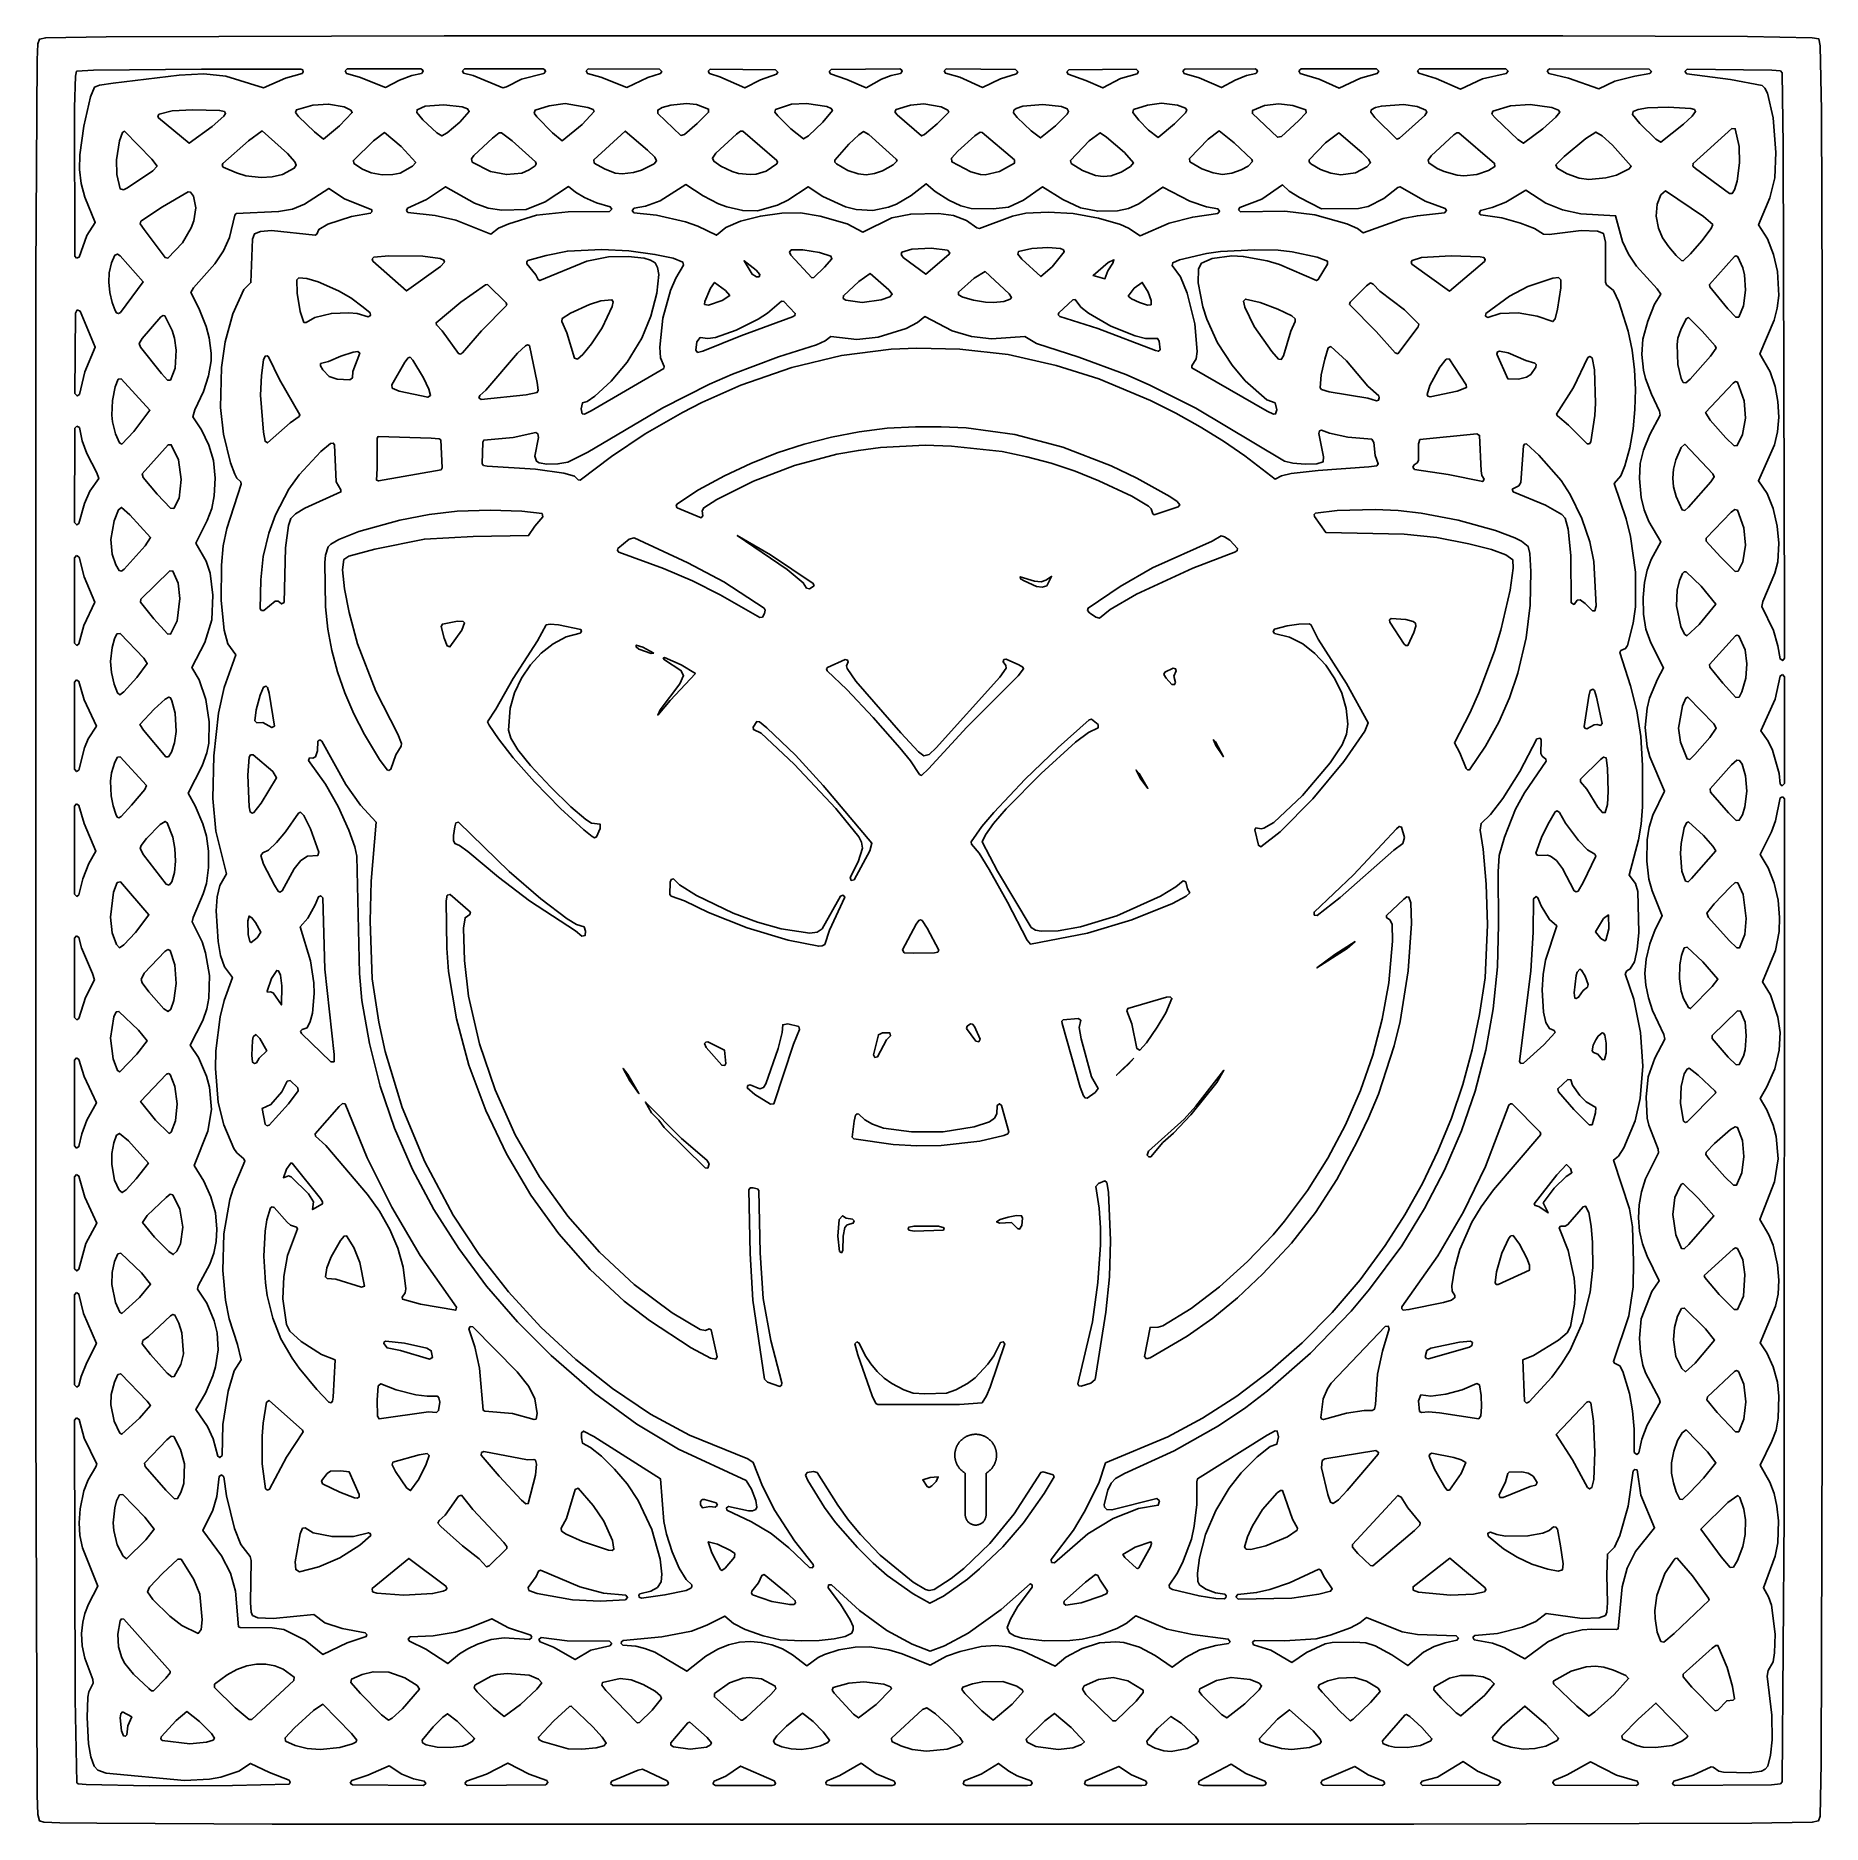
# Model space of a CAD drawing. Header units: millimetres. Extents: x 0 to 300, y 0 to 300.
import ezdxf

# ---------------------------------------------------------------- set-up
doc = ezdxf.new("R2010")
doc.units = ezdxf.units.MM
doc.layers.add('CUT', color=7, linetype='CONTINUOUS')

msp = doc.modelspace()

# ---------------------------------------------------------------- linework, layer by layer
at = {"layer": 'CUT'}
for points in [[(0.3351, 1.64), (0.2121, 4.9079), (0, 68.6944), (0.0303, 260.6644), (0.2424, 296.3919), (0.367, 299.0922), (0.6059, 299.8416), (1.6645, 300.0868), (11.8438, 300.2685), (68.6338, 300.42), (256.5432, 300.3897), (287.5772, 300.2988), (298.418, 300.0869), (299.5629, 299.8804), (299.7839, 298.721), (299.9957, 287.8499), (300.0867, 256.7868), (300.117, 66.2102), (299.9655, 10.2704), (299.7536, 1.3633), (299.511, 0.5784), (298.4525, 0.3332), (288.2732, 0.1515), (231.5135, 0), (39.7253, 0.0303), (10.2666, 0.1516), (4.0156, 0.2428), (1.3633, 0.3633), (0.6479, 0.5607)], [(6.8536, 263.0656), (7.2869, 263.2417), (8.56, 266.8629), (9.9814, 269.0696), (8.2164, 273.3179), (7.6368, 275.6173), (7.3636, 277.9775), (7.396, 280.3923), (8.0934, 285.212), (9.2171, 290.1348), (9.8736, 291.8038), (10.7188, 292.1441), (12.9965, 292.4783), (24.0752, 293.7832), (28.2245, 294.0257), (31.9356, 293.6542), (38.2542, 291.6999), (41.9631, 293.3188), (44.7264, 294.095), (44.9307, 294.3617), (44.8519, 294.6883), (44.5483, 294.8324), (27.8154, 294.8182), (9.7055, 294.6668), (6.8704, 294.4485), (6.661, 293.6318), (6.5109, 288.3537), (6.5659, 263.3935)], [(51.9852, 294.529), (52.1946, 294.1095), (54.4074, 293.4663), (58.7304, 291.7533), (61.0782, 292.9836), (63.2033, 293.7423), (64.7979, 294.0906), (65.0573, 294.4303), (64.9664, 294.71), (64.6683, 294.8485), (52.3301, 294.8466)], [(71.6748, 294.5348), (71.8731, 294.1147), (73.5088, 293.7351), (78.4587, 291.6965), (79.0955, 291.8291), (81.5957, 293.1357), (85.3737, 294.0906), (85.6331, 294.4303), (85.5422, 294.71), (85.2441, 294.8485), (72.0191, 294.8466)], [(92.4598, 294.5281), (92.6711, 294.1087), (94.9353, 293.4724), (99.3038, 291.7533), (102.8414, 293.397), (104.9547, 294.0938), (105.1726, 294.4355), (104.7838, 294.8338), (92.8048, 294.8466)], [(112.9753, 294.4837), (113.1689, 294.0621), (114.9152, 293.4994), (119.1109, 291.674), (121.7268, 293.0365), (124.4578, 293.9567), (124.6656, 294.2958), (124.287, 294.6914), (113.3219, 294.7921)], [(133.2876, 294.4357), (133.5024, 294.0211), (136.2576, 293.102), (139.4815, 291.6927), (142.059, 293.1268), (143.689, 293.7426), (145.2897, 294.0902), (145.5502, 294.4296), (145.4596, 294.7097), (145.1613, 294.8485), (133.6243, 294.7591)], [(152.6086, 294.5307), (152.8147, 294.111), (155.2364, 293.4428), (159.0434, 291.736), (162.0618, 293.1888), (164.7304, 294.0267), (164.9574, 294.3632), (164.5776, 294.771), (152.9533, 294.8466)], [(173.207, 294.3671), (173.422, 293.9533), (176.4316, 292.9233), (179.2581, 291.6571), (182.2389, 293.2594), (185.0049, 294.0454), (185.2451, 294.4071), (184.8521, 294.7954), (173.5424, 294.6912)], [(192.7025, 294.5156), (192.9071, 294.0963), (195.4579, 293.3791), (199.1862, 291.723), (201.4659, 292.981), (203.3762, 293.7391), (204.9563, 294.0902), (205.2169, 294.4296), (205.1263, 294.7097), (204.828, 294.8485), (193.0462, 294.831)], [(212.2119, 294.5048), (212.436, 294.1042), (215.5793, 293.1367), (218.9697, 291.6112), (222.54, 293.3192), (225.375, 294.1), (225.6115, 294.4611), (225.2215, 294.8485), (212.5614, 294.8467)], [(232.1244, 294.5358), (232.3207, 294.1156), (235.2808, 293.2562), (239.3748, 291.4503), (243.0671, 293.1609), (247.0421, 294.0814), (247.3325, 294.4506), (246.9426, 294.8485), (232.4685, 294.8466)], [(253.9276, 294.5329), (254.1643, 294.0969), (257.4733, 293.2925), (262.6025, 291.4848), (265.2524, 292.7782), (268.642, 293.6557), (271.1543, 294.0701), (271.4262, 294.4441), (271.0373, 294.8318), (254.2721, 294.8466)], [(277.0449, 294.4222), (277.3508, 294.0356), (284.7287, 293.0536), (290.0138, 292.0871), (290.499, 291.6387), (290.9272, 290.783), (291.9012, 286.6432), (292.3289, 280.8252), (292.1438, 276.5352), (291.3204, 273.1801), (289.42, 268.6407), (290.9316, 266.2947), (291.9302, 263.6803), (292.6012, 260.804), (292.8127, 256.7924), (292.5657, 254.6756), (292.0493, 252.6709), (289.637, 246.9807), (291.3654, 243.9449), (292.1956, 241.4932), (292.6619, 238.9826), (292.8133, 236.3746), (292.6272, 233.8913), (292.1114, 231.707), (289.4019, 225.6725), (290.8708, 223.507), (291.8881, 220.9899), (292.5703, 218.0518), (292.8437, 215.1655), (292.6318, 212.0426), (292.1731, 210.1659), (290.1406, 205.3932), (289.9514, 204.5483), (291.9166, 200.5088), (292.6856, 197.9614), (293.0273, 195.7362), (293.4755, 195.4606), (293.7922, 195.8438), (293.7879, 203.361), (293.5758, 282.0234), (293.3684, 294.1794), (293.089, 294.5095), (291.6712, 294.6368), (277.3998, 294.8048)], [(43.6284, 287.5248), (44.1386, 286.8836), (46.8098, 284.3013), (48.3543, 283.0753), (51.0125, 285.3089), (53.1756, 287.5059), (52.9071, 287.915), (51.8017, 288.4559), (49.2047, 288.9404), (46.5358, 288.7881), (43.7772, 287.9662)], [(64.0145, 287.543), (65.0084, 286.3147), (67.3801, 284.0894), (68.2143, 283.6066), (69.0884, 284.1086), (71.2465, 285.9074), (72.8188, 287.6782), (72.5445, 288.1249), (71.6087, 288.4893), (68.5605, 288.8467), (65.4086, 288.579), (64.0595, 287.9875)], [(83.7534, 287.4426), (84.1729, 286.8139), (86.8282, 284.1009), (88.4283, 282.7961), (91.7914, 285.5431), (93.7886, 287.699), (93.6202, 288.0226), (92.7383, 288.3687), (88.9476, 289.0303), (86.26, 288.6726), (83.9033, 287.9291)], [(109.0064, 283.8425), (111.1277, 285.6669), (113.0354, 287.5639), (113.0216, 288.1149), (111.0041, 288.848), (109.3378, 289.0294), (106.6634, 288.7588), (105.2384, 288.3617), (104.4969, 287.9328), (104.492, 287.3764), (108.3639, 283.6851)], [(124.1616, 287.5997), (124.6488, 286.9463), (126.8478, 284.8096), (128.9767, 283.0857), (129.7912, 283.6343), (132.2191, 285.91), (133.8327, 287.8514), (133.6254, 288.2281), (132.8686, 288.5644), (129.4592, 289.06), (126.9472, 288.9062), (124.279, 288.0418)], [(144.3424, 287.6428), (144.7162, 287.1528), (148.8152, 283.5863), (149.3118, 283.8154), (151.428, 285.6343), (153.3696, 287.6059), (153.2134, 287.9345), (152.0788, 288.5059), (149.2005, 288.9682), (146.9287, 288.7576), (144.5472, 288.0561)], [(164.2506, 287.4785), (164.8626, 286.7029), (167.2351, 284.4521), (168.7682, 283.2706), (171.3181, 285.2817), (173.2472, 287.2412), (173.5159, 287.7226), (173.2731, 288.1384), (172.3349, 288.5192), (169.1658, 288.8771), (165.8042, 288.5794), (164.6863, 288.2155), (164.318, 287.9195)], [(184.3135, 287.5125), (185.298, 286.2681), (186.9427, 284.5636), (188.5516, 283.3562), (191.2786, 285.6058), (193.1359, 287.4891), (193.3464, 287.9159), (193.1544, 288.2703), (191.8192, 288.7559), (189.1352, 289.09), (186.7574, 288.7893), (184.4412, 288.0205)], [(209.2534, 283.5164), (212.1419, 286.1368), (213.4069, 287.5024), (213.3589, 287.9944), (211.1808, 288.7044), (208.8016, 288.969), (206.4236, 288.7278), (204.4179, 287.8796), (204.3921, 287.3471), (208.6179, 283.3664)], [(224.2701, 287.5725), (224.9283, 286.6658), (228.677, 283.0494), (229.094, 283.236), (233.3387, 287.0035), (233.7173, 287.5763), (233.5134, 287.9503), (232.0593, 288.5136), (229.7558, 288.8485), (226.0574, 288.612), (225.0694, 288.3727), (224.3291, 287.9689)], [(244.6366, 287.2719), (245.2158, 286.5918), (248.9728, 283.0151), (249.9226, 282.3567), (253.1721, 284.8008), (255.3714, 286.7593), (256.0265, 287.5704), (255.8319, 287.9135), (254.6761, 288.3759), (251.0679, 288.8788), (247.775, 288.6419), (244.7956, 287.7357)], [(268.2393, 287.2056), (269.4519, 285.6897), (272.1401, 283.0593), (272.9973, 282.544), (276.8341, 285.5541), (278.2761, 286.907), (278.8534, 287.7173), (278.6477, 288.0582), (278.0153, 288.2161), (274.233, 288.4545), (270.7692, 288.303), (269.171, 288.0426), (268.3602, 287.7215)], [(20.5222, 286.9497), (20.6447, 286.6107), (25.7576, 282.3605), (29.6421, 285.1821), (31.6154, 286.9124), (31.896, 287.3564), (31.6858, 287.7005), (30.8694, 287.8816), (26.4061, 288), (22.8884, 287.7869), (20.7298, 287.2443)], [(14.7545, 274.5579), (15.432, 274.8625), (19.6704, 277.7499), (20.3941, 278.5047), (19.5182, 279.665), (14.9015, 284.3814), (14.552, 284.1847), (14.086, 282.781), (13.5401, 279.6078), (13.5983, 277.1298), (14.1947, 274.7043)], [(31.3167, 278.6446), (31.4923, 278.3691), (33.7008, 277.379), (35.2829, 276.8648), (37.8644, 276.6023), (39.7306, 276.7521), (41.4315, 277.1434), (43.4241, 278.1629), (43.7681, 278.7056), (43.5491, 279.2548), (42.2794, 280.6618), (38.0344, 284.4346), (35.7617, 282.77), (31.4124, 278.957)], [(53.4227, 278.9376), (54.874, 278.037), (56.3486, 277.3762), (58.1747, 277.0873), (59.9631, 277.1154), (61.2016, 277.3511), (63.3032, 278.5144), (63.8267, 279.1134), (61.4005, 281.8135), (58.5882, 284.1532), (56.7203, 282.7561), (53.3721, 279.4698)], [(77.8396, 284.1115), (76.7159, 283.2365), (73.5685, 280.3018), (73.175, 279.7312), (73.3064, 279.1905), (76.4129, 277.5983), (79.0799, 277.0886), (81.6633, 277.3523), (82.8778, 277.8854), (83.8926, 278.5904), (84.0779, 278.9085), (83.974, 279.2327), (80.008, 282.7817), (78.2248, 284.1327)], [(93.7861, 279.045), (95.5623, 278.0717), (97.353, 277.3635), (98.5169, 277.2097), (100.4222, 277.4429), (101.7526, 277.8539), (103.8603, 278.8918), (104.2664, 279.4084), (103.982, 280.0184), (102.7737, 281.2287), (99.0216, 284.4006), (93.7317, 279.5672)], [(118.3661, 284.3897), (117.6955, 283.8863), (114.2275, 280.688), (113.6813, 279.8588), (113.9312, 279.3335), (115.091, 278.5038), (117.0177, 277.5986), (118.0701, 277.2904), (120.004, 277.0885), (120.9984, 277.1527), (122.701, 277.6637), (124.4682, 278.8885), (124.6048, 279.1732), (124.4784, 279.4787), (118.7563, 284.3684)], [(134.2258, 279.198), (134.4955, 278.8913), (136.4498, 277.7661), (138.1685, 277.2089), (139.4829, 277.0883), (140.8781, 277.268), (142.2301, 277.7119), (144.0386, 278.7222), (144.6895, 279.4178), (144.5517, 279.7183), (139.9372, 283.8249), (139.0712, 284.3298), (138.2459, 283.794), (136.5936, 282.236), (134.2358, 279.5244)], [(158.6385, 284.2125), (157.7501, 283.6321), (154.9245, 281.0517), (153.8481, 279.8406), (153.897, 279.2283), (157.0847, 277.5659), (158.6871, 277.1238), (159.4867, 277.0878), (161.9119, 277.597), (164.401, 279.0064), (164.4011, 279.5585), (158.9975, 284.188)], [(173.9339, 278.9582), (175.8381, 277.8138), (178.0236, 276.9671), (179.3398, 276.7865), (180.6766, 276.9071), (182.349, 277.4847), (183.9151, 278.48), (184.4008, 279.0638), (182.8752, 280.7922), (179.9043, 283.4035), (178.8064, 284.1194), (176.9461, 282.7708), (173.8416, 279.474)], [(193.8612, 279.2604), (195.9159, 278.0763), (197.7956, 277.4088), (199.3671, 277.117), (200.9393, 277.3602), (202.4865, 277.8878), (203.6641, 278.5364), (204.3929, 279.2979), (204.2724, 279.6128), (201.3207, 282.4091), (198.8155, 284.4469), (196.9649, 283.0614), (193.797, 279.7814)], [(213.9041, 279.2469), (214.1935, 278.9201), (215.8237, 277.9719), (217.5841, 277.3188), (219.2644, 277.0876), (221.7204, 277.3918), (223.6398, 278.3967), (224.2538, 279.0792), (223.8905, 279.7139), (222.7546, 280.8221), (218.8845, 284.0971), (216.649, 282.4133), (213.9141, 279.5734)], [(238.7504, 284.117), (238.2404, 283.7643), (234.4075, 280.2609), (233.907, 279.5436), (234.0148, 279.073), (235.4063, 278.1368), (236.6041, 277.6129), (238.7914, 276.9994), (239.8914, 276.9068), (242.0736, 277.092), (244.0581, 277.8113), (245.0934, 278.4457), (245.0647, 278.9904), (239.0829, 284.1007)], [(255.5909, 278.1831), (257.2782, 277.2144), (259.2599, 276.4768), (260.9105, 276.2697), (263.735, 276.5359), (265.5716, 277.0074), (267.6949, 278.061), (268.0341, 278.5323), (264.8774, 282.0332), (263.1246, 283.6327), (262.1028, 284.2539), (260.3945, 283.1913), (256.7755, 280.1455), (255.3812, 278.7305)], [(278.3537, 278.5423), (278.8016, 278.1275), (284.5505, 273.9042), (285.0129, 273.9252), (285.3908, 274.5338), (285.8204, 276.0018), (286.243, 279.0814), (286.152, 281.8282), (285.4946, 284.7954), (284.955, 284.8373), (278.421, 278.9766)], [(17.5643, 268.8278), (18.1905, 267.8899), (21.7262, 263.1646), (22.2002, 263.0439), (24.663, 265.6516), (26.1163, 268.1349), (26.5592, 269.3541), (26.905, 271.5322), (26.4722, 273.4539), (26.0062, 274.1395), (25.58, 274.1905), (21.2971, 271.7023), (17.6709, 269.2741)], [(27.4057, 254.65), (28.618, 251.5889), (29.1462, 249.6879), (29.4503, 247.112), (29.4473, 245.8395), (29.0437, 243.289), (28.1683, 240.6628), (26.7309, 237.5977), (26.3984, 236.437), (27.8153, 234.2255), (29.0471, 231.6359), (29.8404, 229.0972), (30.117, 226.0841), (29.9958, 223.1411), (29.5609, 221.0226), (28.8211, 218.9928), (26.9108, 215.1942), (28.6084, 212.1859), (29.2966, 210.1505), (29.7534, 206.4518), (29.6015, 202.2852), (28.3763, 198.4994), (26.2019, 194.3262), (27.4386, 192.2195), (28.5691, 188.9399), (29.145, 185.1817), (29.0567, 181.5713), (28.7402, 179.9845), (27.9523, 177.8034), (25.6018, 173.2088), (26.7949, 171.055), (28.0703, 168.0492), (28.6896, 165.9739), (29.0261, 163.4436), (29.0253, 160.706), (28.6889, 158.0185), (28.1362, 156.2638), (26.4418, 152.3302), (26.2988, 151.5627), (27.9728, 148.2153), (28.5385, 146.3658), (29.1745, 142.5805), (29.087, 138.7542), (28.7429, 136.9623), (28.0438, 135.017), (25.9527, 130.8577), (27.344, 128.7744), (28.6569, 125.6524), (29.1772, 123.8039), (29.5086, 120.0853), (28.9205, 116.4048), (26.6072, 110.6278), (28.2488, 107.9961), (29.4331, 105.3843), (30.1705, 102.6891), (30.4195, 99.9538), (30.2953, 97.8684), (29.9213, 95.9222), (29.2445, 94.0821), (27.2656, 90.4187), (27.1589, 89.9023), (28.7553, 87.5277), (29.9501, 84.5318), (30.4504, 82.5536), (30.6318, 79.7117), (30.2059, 76.8159), (29.7669, 75.3092), (28.4922, 72.4261), (26.8676, 69.6512), (28.8281, 66.8365), (29.8004, 64.738), (30.5743, 61.8237), (30.9405, 61.5968), (31.3174, 61.9566), (31.4264, 67.1497), (32.3055, 72.7279), (33.3564, 76.1547), (34.5108, 78.0289), (33.8917, 80.5901), (32.4953, 84.9018), (31.8497, 88.0052), (31.4242, 92.998), (31.6063, 99.1602), (32.6176, 104.9456), (33.1683, 106.7167), (35.1129, 111.403), (34.9757, 111.7457), (33.7538, 112.7934), (33.2942, 113.5112), (31.5829, 117.4889), (30.667, 121.2552), (30.1825, 126.9191), (30.244, 129.9033), (30.9711, 135.6294), (31.6504, 138.3768), (33.0249, 142.2332), (31.685, 144.0042), (31.0616, 145.9129), (30.6368, 148.2557), (30.3033, 153.4073), (30.4845, 155.7589), (30.8963, 157.6868), (32.0532, 159.6456), (30.2467, 166.8042), (29.758, 172.317), (29.9098, 179.47), (30.6986, 186.6606), (31.6486, 190.9172), (33.6027, 196.4325), (32.2604, 198.2772), (31.6377, 200.5493), (31.1519, 205.5313), (31.1818, 211.4859), (31.4856, 214.7131), (32.0948, 217.6749), (34.4848, 225.11), (34.43, 225.4889), (33.7826, 226.1282), (33.4228, 226.8002), (32.711, 228.6798), (31.5492, 233.5036), (31.0605, 237.9975), (31.1841, 244.696), (31.8251, 249.0215), (33.1008, 253.698), (34.9295, 257.8164), (36.1479, 258.963), (36.424, 266.2736), (36.7199, 267.1673), (37.7666, 267.5658), (39.6153, 267.6925), (46.9257, 266.9444), (47.201, 267.1143), (47.5561, 267.8823), (49.0855, 268.7614), (53.0264, 270.047), (56.2498, 270.619), (56.4816, 270.8608), (56.4594, 271.1599), (51.8811, 273.0186), (49.2336, 274.7808), (45.1707, 272.1536), (43.1238, 271.2753), (40.794, 270.8789), (33.6743, 270.5766), (33.4384, 270.2882), (32.5657, 266.554), (31.5364, 264.3056), (30.0965, 262.1032), (26.5041, 258.0584), (26.0402, 257.3144)], [(62.2546, 271.0636), (62.5168, 270.7192), (67.0875, 270.2059), (70.5572, 269.4457), (76.4496, 267.117), (77.7272, 268.0803), (79.4879, 268.8563), (84.1116, 270.2651), (89.4143, 270.8441), (96.3922, 270.9213), (96.7583, 271.3021), (96.5211, 271.6695), (94.2054, 272.3739), (92.1668, 273.2698), (90.6488, 274.1502), (89.509, 275.0782), (85.6002, 272.534), (82.3737, 271.2121), (78.304, 271.1211), (75.9874, 271.4667), (73.7114, 272.3005), (68.8461, 275.0465), (65.6327, 272.9287), (62.4718, 271.4379)], [(100.1998, 271.0504), (100.4835, 270.6827), (104.2548, 270.2638), (109.1656, 269.1725), (111.2509, 268.4548), (114.3375, 266.9129), (115.946, 268.2049), (118.3991, 269.2816), (121.7261, 270.1453), (125.3551, 270.6321), (128.4828, 270.6626), (131.7493, 270.1402), (136.3339, 268.8043), (138.9704, 267.4503), (143.7875, 269.8247), (146.9917, 270.4776), (151.6564, 270.5412), (154.1723, 270.2373), (156.3814, 269.4041), (158.107, 268.1299), (158.5543, 268.0564), (164.1102, 270.1437), (166.3172, 270.6015), (170.0556, 270.8139), (174.2562, 270.5407), (178.542, 269.7752), (182.2139, 268.7007), (183.5832, 268.091), (185.5055, 266.8066), (190.4021, 268.9292), (194.3673, 269.9583), (198.5667, 270.5703), (198.8711, 270.9538), (198.5974, 271.3231), (196.6609, 271.7069), (193.8644, 272.6494), (189.364, 274.9894), (185.2926, 272.1682), (183.5867, 271.4285), (181.7063, 271.0305), (178.4182, 270.942), (175.4919, 271.5214), (172.5407, 272.9006), (169.1345, 275.0431), (165.9082, 272.8269), (163.4295, 271.6476), (160.827, 271.3639), (157.1499, 271.424), (155.3974, 271.8555), (153.4039, 272.788), (151.0969, 274.245), (149.584, 275.5701), (147.0788, 273.5771), (144.6183, 272.1189), (143.2816, 271.6099), (140.6454, 271.0946), (137.8309, 271.2429), (136.0392, 271.6823), (132.2377, 273.4158), (129.769, 275.0591), (126.3261, 272.8228), (124.6346, 271.9785), (121.2588, 271.0357), (118.767, 271.0661), (116.1055, 271.671), (114.7216, 272.2041), (112.1424, 273.5392), (109.21, 275.4265), (104.8925, 272.7111), (102.4356, 271.7708), (100.5059, 271.4388)], [(202.0486, 271.1721), (202.4123, 270.8449), (209.8185, 270.9655), (214.8836, 270.3561), (220.2781, 268.8329), (222.03, 268.035), (223.019, 267.2988), (229.6911, 269.7131), (232.102, 270.177), (236.6873, 270.6952), (236.9942, 271.0896), (236.7718, 271.4285), (233.4078, 272.6644), (229.2081, 275.0606), (228.8239, 274.9382), (226.4671, 273.089), (223.8259, 271.7309), (222.2131, 271.4242), (216.0198, 271.3676), (212.2727, 273.2489), (210.5739, 274.3413), (209.4247, 275.3552), (205.9878, 272.9856), (202.2907, 271.5972)], [(267.018, 142.8626), (268.4463, 138.5849), (269.5976, 132.9799), (269.9649, 127.3447), (269.5408, 121.9221), (268.6855, 118.1554), (266.7811, 113.6121), (265.867, 112.2408), (265.0763, 111.5708), (267.7513, 103.3915), (268.2381, 100.3398), (268.42, 94.4538), (268.3278, 90.2467), (267.6291, 85.3864), (265.04, 77.7231), (265.196, 77.4235), (266.1104, 77.0005), (266.6367, 76.0685), (267.7141, 72.3318), (268.2381, 69.432), (268.5095, 66.3869), (268.5453, 62.456), (268.9459, 62.1238), (269.2955, 62.3747), (269.7987, 64.701), (270.6837, 67.0504), (272.8926, 70.9135), (272.7273, 71.52), (270.436, 75.8375), (270.0042, 77.1069), (269.6068, 79.2523), (269.4245, 81.6473), (269.6774, 84.914), (271.4705, 89.5028), (272.6977, 91.2993), (270.6955, 95.4062), (269.9263, 97.4895), (269.4326, 99.6347), (269.2431, 101.8676), (269.339, 104.0483), (269.7406, 106.2544), (270.4171, 108.3974), (272.6346, 112.7734), (272.5425, 113.3931), (270.9814, 117.4135), (270.7279, 118.6165), (270.5455, 122.1142), (270.8795, 125.5635), (271.99, 128.6941), (273.697, 131.8902), (273.52, 132.6375), (271.6262, 136.6653), (270.9211, 138.8366), (270.4611, 140.9448), (270.3042, 142.9122), (270.5469, 145.2958), (271.1651, 147.8906), (272.0418, 150.2792), (273.2325, 152.5907), (271.5645, 156.7888), (271.0027, 158.7517), (270.6364, 161.7832), (270.7289, 165.3575), (271.064, 167.4602), (271.675, 169.4812), (273.5951, 173.5074), (271.1357, 179.3148), (270.7282, 180.9761), (270.3949, 184.2174), (270.6974, 187.4694), (271.1076, 189.1414), (272.44, 192.3507), (273.473, 194.2213), (271.2968, 198.4455), (270.4953, 200.7502), (270.0908, 203.2682), (270.0606, 206.0581), (270.2769, 208.5853), (270.7101, 210.6471), (271.3911, 212.4656), (273.0053, 215.4043), (270.9992, 218.8297), (270.1984, 220.7642), (269.698, 222.8849), (269.4242, 226.0621), (269.5157, 228.5603), (270.0677, 230.8099), (271.1761, 233.4299), (272.9078, 236.682), (272.7683, 237.3798), (271.4074, 240.1963), (270.436, 242.8677), (270.0915, 244.2519), (269.8185, 246.8908), (270.0052, 249.469), (270.7968, 252.4827), (271.9572, 255.3555), (272.9959, 256.9911), (272.3683, 257.9082), (268.8995, 261.7394), (267.5491, 263.7621), (266.5829, 265.852), (265.3984, 270.2009), (259.5588, 270.5156), (256.4978, 271.1563), (253.673, 272.3053), (250.3456, 274.4637), (246.9511, 272.4679), (244.6488, 271.5592), (242.6987, 271.0956), (242.5059, 270.5807), (242.7586, 270.365), (246.2741, 269.8113), (249.4327, 268.9531), (251.8012, 268.0423), (253.3006, 267.1105), (254.2185, 267.0581), (259.6398, 267.6927), (262.3718, 267.5717), (263.381, 267.1834), (263.723, 265.7433), (263.7018, 259.0535), (263.9002, 258.6047), (265.037, 257.619), (265.9541, 255.7329), (267.5304, 250.7922), (268.177, 247.591), (268.5716, 244.3033), (268.7229, 240.9878), (268.6625, 237.6689), (268.3287, 234.3773), (267.782, 231.2129), (266.9812, 228.1934), (266.2941, 226.4877), (265.1636, 225.235), (267.1957, 219.2504), (267.8976, 216.3257), (268.7213, 210.2985), (268.7232, 204.486), (268.3528, 201.7329), (267.4082, 198.0189), (267.0842, 197.5152), (266.2884, 197.1424), (266.1329, 196.8182), (267.9288, 191.2309), (268.9936, 186.9982), (269.6318, 182.7066), (269.9046, 177.8564), (269.9049, 170.9058), (269.7204, 167.9945), (269.2604, 165.334), (267.6769, 159.4476), (268.7519, 158.0182), (269.1401, 156.6898), (269.2976, 149.7932), (269.0228, 146.9306), (268.5652, 144.8852), (267.8646, 143.6617), (267.2727, 143.3265)], [(273.0143, 273.7112), (272.4127, 272.1155), (272.2417, 270.1004), (272.5876, 268.0839), (273.293, 266.4519), (274.3424, 264.9491), (275.5573, 263.494), (276.4682, 262.6869), (276.7636, 262.633), (277.9903, 263.7716), (279.887, 265.999), (281.4354, 268.0636), (281.7123, 268.7142), (280.1727, 270.0737), (273.7996, 274.3549)], [(82.4842, 262.43), (82.5146, 262.1055), (84.0115, 260.2492), (84.394, 259.4653), (84.6931, 259.3092), (92.589, 262.5576), (96.231, 263.2649), (99.5019, 263.3586), (102.2321, 263.0556), (103.2875, 262.7382), (104.0317, 262.2875), (104.4655, 261.499), (104.6618, 260.3124), (104.3526, 257.1564), (103.3447, 253.3449), (101.7979, 249.6138), (99.3254, 245.6105), (96.6705, 242.4044), (93.9386, 239.8576), (92.6196, 238.9985), (91.8386, 238.7606), (91.6321, 237.7305), (91.8163, 236.9212), (92.2019, 236.852), (93.3215, 237.4246), (105.5307, 244.5373), (105.5956, 244.8715), (104.9782, 246.3012), (104.8488, 248.1372), (105.3355, 252.998), (106.6469, 257.6393), (107.5448, 259.7118), (108.8429, 261.8753), (108.7216, 262.382), (107.0718, 263.0353), (104.0134, 263.7015), (99.6394, 264.2741), (95.111, 264.5152), (89.3161, 264.2417), (85.7379, 263.5195), (82.6767, 262.6491)], [(126.6016, 264.0941), (126.8599, 263.5825), (130.3884, 259.7694), (130.7142, 259.8421), (132.513, 261.5378), (133.7621, 262.96), (133.5701, 263.3879), (131.6642, 264.0079), (128.874, 264.4532), (126.9144, 264.4484)], [(145.3565, 263.667), (145.7215, 263.1803), (149.5417, 260.3624), (153.3941, 263.6682), (153.537, 263.9697), (153.1492, 264.4254), (150.4118, 264.7576), (147.1759, 264.5814), (145.5006, 264.0679)], [(164.976, 263.7396), (165.6572, 262.8799), (168.858, 259.9586), (170.7302, 261.6033), (172.7734, 264.1449), (172.6288, 264.4521), (172.1236, 264.6702), (170.007, 264.8482), (167.3448, 264.6966), (165.1208, 264.1907)], [(190.8909, 261.8368), (192.3239, 259.9032), (193.4347, 257.1685), (194.717, 252.0484), (195.1151, 247.3627), (194.9576, 246.1549), (194.2013, 245.0016), (194.2356, 244.633), (206.8455, 237.37), (207.9239, 236.8488), (208.2856, 236.8992), (208.4835, 237.6114), (208.2024, 238.7356), (206.8053, 239.2586), (203.1565, 242.4817), (200.9729, 245.0656), (198.5331, 248.8217), (196.7455, 252.7907), (196.0645, 254.866), (195.2762, 258.9287), (195.3221, 261.2981), (195.8536, 262.2049), (197.6166, 263.0113), (200.9107, 263.4489), (202.8574, 263.3555), (206.886, 262.5981), (208.9576, 261.9898), (215.1524, 259.2909), (215.4451, 259.4607), (216.9916, 262.0693), (216.9994, 262.5608), (215.2903, 263.2534), (211.0811, 264.1246), (208.6908, 264.424), (204.8004, 264.4848), (199.029, 264.1835), (196.6805, 263.8532), (192.1353, 262.7705), (190.9969, 262.2841)], [(13.2679, 263.5808), (12.7181, 262.2528), (12.3557, 260.6197), (12.2685, 259.0193), (12.4216, 257.3149), (12.8385, 255.5948), (13.3233, 254.2795), (13.584, 253.8747), (13.8911, 253.7548), (14.23, 253.9105), (18.0458, 259.0762), (14.176, 263.427), (13.7103, 263.7512)], [(56.5258, 262.9683), (56.6032, 262.5742), (62.2935, 257.5537), (67.9699, 261.6357), (68.6592, 262.4093), (68.5302, 262.7455), (67.9391, 263.0058), (65.0219, 263.3938), (59.2877, 263.4545), (56.7998, 263.2144)], [(121.5433, 259.907), (121.6645, 260.3009), (120.9979, 261.0585), (118.9979, 262.6342), (120.3312, 260.3615), (121.0888, 259.9373)], [(180.9373, 262.21), (181.1191, 262.7858), (180.1494, 262.3615), (177.6342, 260.1494), (179.6039, 259.6039), (180.0888, 260.9373)], [(231.0544, 262.4154), (231.1886, 262.0775), (237.4986, 257.5354), (243.3627, 262.5222), (243.4989, 262.8233), (243.2921, 263.1626), (242.6439, 263.3068), (237.7843, 263.4545), (232.7983, 263.1853), (231.2249, 262.6977)], [(281.2298, 258.2306), (284.2713, 254.5368), (285.6011, 253.1313), (286.0931, 253.1659), (286.8832, 255.0784), (287.2114, 257.6635), (287.0354, 260.2452), (286.7699, 261.435), (285.9415, 263.3027), (285.6725, 263.4466), (285.3585, 263.3342), (281.2022, 258.6564)], [(43.8682, 259.4332), (43.9032, 257.2068), (44.4163, 254.1289), (45.0414, 252.2666), (45.4177, 252.2552), (46.8986, 253.1053), (49.6642, 253.784), (52.6008, 253.873), (53.9976, 253.7449), (55.8299, 253.2262), (56.2085, 253.4261), (56.1755, 253.853), (55.0123, 254.8383), (52.9032, 256.3738), (50.8629, 257.5731), (47.4573, 259.1078), (45.5102, 259.6741), (44.2181, 259.786)], [(71.3648, 246.9343), (71.6837, 247.1625), (74.8777, 250.8717), (79.1252, 255.1631), (79.0512, 255.5834), (75.9093, 258.6335), (75.5709, 258.6021), (71.4052, 255.6539), (67.2609, 252.2179), (67.3134, 251.8507), (68.2945, 250.8713), (71.0157, 247.0349)], [(115.3009, 255.9676), (116.5736, 256.8161), (115.8464, 257.6342), (114.0282, 258.9979), (113.3615, 258.0282), (112.3918, 255.7858), (112.3615, 255.3009), (113.0282, 255.1797)], [(135.64, 256.3054), (136.0736, 256.0152), (138.8077, 255.6336), (142.0163, 256.0531), (143.4831, 256.553), (143.8958, 257.0278), (143.3311, 257.733), (140.1635, 260.4772), (138.2794, 259.1358), (135.6786, 256.7426)], [(155.0068, 256.8772), (155.748, 256.5244), (157.5374, 255.9889), (159.5516, 255.6629), (160.8841, 255.6032), (162.6243, 255.8046), (163.6879, 256.1838), (163.9, 256.4803), (163.5261, 257.0817), (159.4758, 260.8185), (157.6254, 259.6911), (155.0059, 257.3729)], [(187.3918, 255.9373), (186.8767, 257.3615), (185.8767, 258.9979), (184.5433, 258.0282), (183.5433, 256.6948), (184.0888, 256.21), (185.4221, 255.6039), (186.7555, 255.1494), (187.3615, 255.2403)], [(224.2168, 258.9043), (223.539, 258.393), (220.7866, 255.6478), (220.6933, 255.2545), (225.1574, 250.7709), (228.3725, 247.1347), (228.8172, 247.0157), (232.2441, 251.5045), (232.3594, 251.9983), (229.9297, 254.3768), (225.8152, 257.5238), (224.6691, 258.7065)], [(243.5442, 253.3183), (243.9161, 253.0986), (246.0229, 253.75), (249.0319, 253.872), (252.206, 253.3213), (254.8685, 252.4064), (255.2255, 252.8975), (255.6424, 254.4741), (256.2122, 258.0713), (256.1856, 259.4255), (255.826, 259.7884), (254.8373, 259.7269), (250.6342, 258.3235), (247.585, 256.6922), (243.603, 253.7462)], [(91.0206, 246.0858), (91.9132, 246.9081), (93.3827, 248.68), (95.1716, 251.3332), (96.8455, 254.9332), (96.9861, 255.7182), (96.7905, 256.0753), (94.9552, 255.9203), (93.0201, 255.259), (89.8298, 253.8455), (88.4564, 252.936), (88.3794, 252.3962), (89.2205, 250.5375), (90.4962, 246.2624)], [(111.1803, 247.2057), (112.0593, 247.4316), (118.4659, 250.0416), (127.1412, 253.2098), (127.5269, 253.4245), (127.5888, 253.7869), (125.6954, 255.7886), (125.3015, 255.8489), (122.9499, 253.8149), (121.3629, 252.8091), (117.6689, 250.9621), (114.1968, 249.733), (112.9007, 249.5459), (111.6034, 249.72), (111.0626, 249.0226), (110.8663, 247.6211)], [(171.7769, 253.546), (172.0275, 253.2799), (178.404, 251.2252), (188.1074, 247.5367), (188.6083, 247.4377), (188.9153, 247.6828), (188.7066, 249.1108), (188.4457, 249.5802), (186.4248, 249.5782), (184.6845, 250.0038), (180.612, 251.6533), (176.8602, 253.8088), (175.5506, 254.8458), (174.5977, 256.1024), (174.1966, 256.0406), (171.8566, 253.9026)], [(202.8765, 255.8501), (203.0985, 254.8504), (204.6889, 251.5984), (207.6498, 247.3679), (208.7959, 246.1055), (209.2272, 246.0631), (209.5868, 246.6799), (210.8287, 250.8213), (211.5944, 252.4516), (211.5884, 252.8595), (211.004, 253.353), (208.6637, 254.5052), (205.7076, 255.6202), (203.2038, 256.196)], [(6.9549, 254.3571), (6.6929, 253.8456), (6.5815, 240.3067), (6.9408, 239.9168), (7.3373, 240.1705), (8.2168, 243.9828), (9.9965, 248.133), (7.441, 254.1583)], [(17.6147, 248.0911), (21.1029, 243.7034), (22.1358, 242.571), (22.621, 242.5955), (23.422, 244.5906), (23.5751, 247.603), (23.3119, 249.6264), (22.9278, 250.9359), (21.7057, 253.3607), (21.3768, 253.4475), (21.0341, 253.2187), (17.8637, 249.5694), (17.364, 248.7094)], [(75.2112, 228.2494), (75.8468, 228.1452), (83.9487, 227.6015), (88.6889, 226.9643), (90.5066, 226.4321), (91.1361, 225.8439), (91.4659, 225.7946), (96.6998, 229.7486), (102.3501, 233.5752), (108.6204, 237.1496), (111.8704, 238.7901), (118.4733, 241.7111), (127.039, 244.6868), (135.3732, 246.687), (143.7286, 247.7517), (148.0042, 247.9351), (155.2295, 247.7828), (163.3421, 246.8705), (171.4419, 245.0503), (178.5941, 242.7674), (187.2466, 239.1538), (191.511, 237.0367), (195.6129, 234.7281), (199.5273, 232.3312), (203.1428, 229.8406), (208.2276, 225.9513), (209.3031, 226.5028), (210.9113, 226.9033), (215.4335, 227.4191), (223.927, 227.9961), (225.2745, 228.1641), (225.5341, 228.5382), (225.0037, 229.8981), (224.7826, 232.1219), (224.4463, 232.6518), (220.4072, 233.0049), (217.3156, 233.6716), (215.972, 234.1836), (215.6683, 234.0367), (215.5739, 233.6355), (216.3286, 229.6815), (216.252, 228.8358), (215.1895, 228.5187), (213.246, 228.4848), (211.1629, 228.6415), (209.7637, 228.976), (194.8616, 237.8466), (187.038, 241.8038), (183.1525, 243.5037), (175.2416, 246.4325), (168.1153, 248.707), (166.1427, 249.8967), (160.5579, 249.4851), (157.2206, 249.8794), (153.9384, 250.8685), (149.3406, 253.2447), (148.1005, 252.2687), (146.2395, 251.2324), (141.5417, 249.7659), (137.9137, 249.4242), (133.5398, 249.9128), (132.6275, 249.155), (131.1795, 248.5052), (124.7542, 246.4932), (117.023, 243.5939), (113.1684, 241.9242), (105.3162, 237.9376), (92.7347, 230.4498), (89.3575, 228.7759), (87.73, 228.4875), (85.8545, 228.4848), (84.5665, 228.6697), (84.1274, 228.9358), (83.8493, 229.7941), (84.4526, 232.9296), (84.3418, 233.5738), (83.9914, 233.7574), (80.1863, 232.9123), (75.2702, 232.4882), (75.0796, 232.1795), (74.9788, 228.5249)], [(277.21, 242.1088), (277.9505, 242.7636), (281.3419, 246.6054), (282.2732, 247.9608), (282.1497, 248.3121), (279.9366, 250.8228), (277.6234, 253.0706), (277.2642, 252.8821), (276.3427, 251.0066), (275.8776, 249.6206), (275.7541, 248.5693), (275.8451, 245.1922), (276.3941, 242.8414), (276.7562, 242.1984)], [(38.8721, 246.679), (38.547, 246.6251), (38.2592, 245.957), (37.9036, 243.3372), (37.7535, 240.0655), (38.2656, 233.8212), (38.5335, 232.3094), (38.9063, 232.0329), (42.721, 235.3786), (44.2671, 236.4921), (44.3888, 236.7647), (40.9387, 242.6781), (39.1052, 246.4983)], [(47.8447, 245.3647), (47.8116, 244.9613), (48.215, 244.2848), (49.2823, 243.1928), (50.6211, 242.7537), (52.764, 242.6409), (53.1933, 242.9457), (53.2829, 244.002), (54.4327, 247.1172), (54.1062, 247.4069), (53.337, 247.2751), (51.2753, 246.6276), (49.2032, 245.6839)], [(59.8624, 241.2484), (61.0362, 240.7426), (65.8516, 239.7126), (66.3345, 239.9946), (66.0244, 241.0778), (65.1098, 242.9401), (63.3689, 245.9413), (62.9189, 246.43), (62.5706, 246.3389), (62.0072, 245.6159), (59.8021, 241.7745)], [(74.438, 239.5782), (74.8163, 239.2987), (82.3585, 240.0841), (84.2423, 240.5119), (84.3902, 240.9096), (84.2482, 242.1582), (82.918, 248.3754), (82.6075, 248.4974), (82.2989, 248.3588), (80.9128, 247.1002), (75.605, 240.9142), (74.6038, 240.0184)], [(215.9751, 240.9974), (217.297, 240.6248), (223.7765, 239.5351), (225.2087, 239.0717), (225.558, 239.2055), (225.7047, 239.6076), (225.6144, 239.9204), (223.7878, 241.5775), (220.1741, 245.8279), (217.5421, 248.211), (217.1261, 247.9892), (216.5321, 246.0863), (215.9608, 243.4665), (215.7471, 241.2689)], [(245.5474, 247.3178), (245.4678, 246.9641), (247.308, 242.7896), (249.1113, 242.7517), (250.4542, 243.05), (251.1539, 243.5167), (252.0306, 244.7485), (252.0747, 245.1735), (251.857, 245.4194), (250.3348, 245.8674), (247.339, 247.1376), (245.8837, 247.4532)], [(261.024, 231.855), (261.2448, 232.1827), (261.9083, 236.6106), (262.0305, 238.6808), (261.8815, 244.286), (261.4475, 246.2975), (261.0789, 246.5711), (260.7359, 246.3733), (258.3302, 241.3152), (255.4957, 236.8695), (255.6224, 236.5669), (257.4708, 235.0336), (260.6183, 231.8911)], [(233.8862, 239.8768), (234.2345, 239.7732), (238.7835, 240.7138), (240.3364, 241.3216), (240.3206, 241.7699), (237.4331, 246.168), (236.9497, 246.1204), (235.8891, 244.7716), (234.2, 241.6606), (233.7698, 240.1851)], [(13.8305, 242.713), (13.3174, 241.4373), (12.9059, 239.1713), (12.7844, 236.6917), (12.8781, 235.5798), (13.4028, 233.5694), (14.088, 232.0365), (14.432, 231.83), (16.4782, 233.9267), (19.1725, 237.5282), (14.3549, 242.7789)], [(281.2742, 235.8378), (283.9324, 232.9061), (285.3463, 231.5303), (285.8318, 231.5833), (286.7432, 233.4183), (287.2121, 236.2078), (286.978, 239.0787), (285.9062, 242.2207), (285.5638, 242.3395), (285.1382, 242.0809), (280.5341, 237.116)], [(6.9119, 234.866), (6.5626, 234.4796), (6.5077, 218.6535), (6.899, 218.263), (7.2591, 218.5062), (8.1891, 221.872), (9.1075, 223.9284), (10.5673, 226.0544), (10.2504, 227.02), (8.5531, 230.2735), (7.8039, 232.4014), (7.3239, 234.5972)], [(107.5832, 221.4072), (107.7773, 221.1269), (111.788, 219.4639), (112.0724, 219.7526), (111.941, 220.6251), (112.2252, 221.1259), (114.3906, 222.52), (120.5873, 225.6174), (127.4692, 228.255), (134.5499, 230.1403), (138.187, 230.7824), (141.8972, 231.2683), (149.4424, 231.6319), (153.8394, 231.5097), (162.3229, 230.5705), (166.4817, 229.7145), (170.5844, 228.6197), (174.6272, 227.2814), (178.617, 225.6795), (184.1498, 223.0658), (186.9213, 221.4306), (187.3626, 220.9804), (187.649, 220.1392), (187.8844, 219.9501), (191.9423, 221.2784), (192.1923, 221.6365), (191.7655, 222.1808), (190.5418, 223.0082), (184.9863, 226.1173), (180.6346, 228.1717), (172.5194, 231.3094), (164.4594, 233.4302), (156.3259, 234.5448), (152.104, 234.7576), (147.7807, 234.7569), (143.0036, 234.4839), (138.3151, 233.8828), (133.6922, 233.0072), (129.0753, 231.8227), (124.5719, 230.371), (120.101, 228.5879), (115.6893, 226.5022), (111.3206, 224.122), (107.6837, 221.733)], [(18.0292, 226.225), (20.3724, 223.4044), (22.6623, 221.0464), (23.1764, 221.0384), (24.0965, 222.7225), (24.4233, 225.8891), (23.9719, 229.1694), (22.767, 231.7072), (22.217, 231.7231), (17.8763, 226.8154)], [(37.9292, 203.86), (38.2969, 203.86), (40.2438, 205.4723), (40.6974, 205.4279), (41.2829, 204.9884), (41.7215, 205.2299), (41.9698, 214.4005), (42.4857, 218.1417), (42.8527, 219.3548), (43.6439, 220.1154), (45.1815, 221.0669), (51.259, 223.7924), (51.2574, 224.1233), (50.4858, 225.4905), (50.1908, 231.6825), (49.9632, 232.0097), (49.5034, 231.9294), (47.8928, 230.5659), (44.2319, 226.6656), (42.5335, 224.239), (40.2859, 219.9239), (39.1337, 216.891), (38.1766, 212.9732), (37.8141, 209.0259), (37.7249, 204.1658)], [(57.2457, 225.7713), (57.5908, 225.6512), (68.0946, 227.5109), (68.2853, 227.8593), (68.038, 232.5431), (67.7569, 232.7371), (66.4377, 232.8187), (57.5144, 233.0972), (57.3361, 232.8046), (57.3594, 227.7309)], [(231.3195, 227.9409), (231.632, 227.588), (237.275, 226.7202), (243.0765, 225.5331), (243.3104, 225.9314), (242.9493, 226.5721), (242.818, 227.328), (242.5455, 233.2996), (242.0807, 233.5439), (232.533, 232.6002), (232.2709, 231.8865), (232.2918, 229.0674), (232.0899, 228.6725), (231.5393, 228.3218)], [(248.0238, 224.24), (248.2061, 223.8197), (253.6452, 221.5755), (256.3474, 220.0272), (256.9558, 219.3626), (257.4188, 217.5666), (257.8737, 213.1079), (257.9353, 205.1831), (258.4197, 204.913), (258.9492, 205.6016), (259.4645, 205.6488), (260.3107, 205.0713), (261.4963, 203.837), (261.9238, 203.832), (262.1208, 204.6471), (261.7578, 212.1029), (261.0962, 215.4043), (259.7476, 219.3308), (257.7619, 223.365), (256.2452, 225.7019), (252.5209, 229.9654), (250.4119, 231.8531), (250.0845, 231.793), (249.9272, 231.5401), (249.4706, 225.39), (249.13, 224.8049)], [(277.0246, 220.6658), (277.63, 221.23), (281.4035, 225.4858), (281.974, 226.3502), (281.7165, 226.8308), (277.0141, 231.7946), (276.4453, 231.2735), (275.5372, 229.1925), (275.1421, 227.6067), (275.0269, 226.1044), (275.1408, 224.6685), (275.5884, 223.0136), (276.5764, 220.7735)], [(14.409, 210.4694), (14.8519, 210.8464), (18.3766, 214.7626), (19.284, 216.1279), (15.8118, 219.9476), (14.3859, 221.1887), (13.9242, 220.8052), (13.144, 218.9208), (12.6028, 215.7921), (12.8134, 213.3614), (13.4537, 211.5298), (13.9921, 210.6008)], [(59.3365, 176.9975), (59.6406, 177.2055), (60.4776, 179.6395), (61.3687, 181.088), (61.4401, 181.5279), (60.8351, 183.0958), (57.1363, 190.3438), (54.0682, 198.3053), (52.6433, 203.5504), (51.8825, 207.5339), (51.5455, 210.7321), (51.7594, 212.4724), (52.5816, 213.0196), (56.9747, 214.201), (65.298, 215.872), (73.4735, 216.3289), (82.8016, 216.4545), (83.8289, 218.0614), (85.1891, 219.6238), (85.0592, 220.1632), (81.6728, 220.5766), (76.3564, 220.7271), (70.7912, 220.5451), (66.1004, 220.0039), (61.1585, 219.0337), (54.2834, 217.1342), (50.8902, 215.8296), (49.5936, 215.0434), (49.1375, 214.5556), (48.6679, 213.1469), (48.5709, 211.948), (48.6633, 204.5154), (49.0573, 200.7701), (49.7459, 197.1478), (50.6795, 193.5603), (51.926, 190.0322), (53.4365, 186.5301), (55.2482, 183.0292), (57.745, 178.8777), (59.0209, 177.1073)], [(214.7688, 220.0088), (214.8004, 219.6811), (216.7182, 216.9916), (229.8826, 216.6927), (235.3552, 216.1156), (240.7375, 215.0823), (244.5359, 214.1101), (246.9801, 213.2556), (248.1122, 212.4162), (248.2077, 210.9876), (247.7169, 207.2805), (246.1417, 200.586), (245.079, 197.0628), (242.4305, 190.03), (240.91, 186.6254), (238.3232, 181.6327), (239.2512, 179.9603), (240.2862, 177.3485), (240.5347, 177.0976), (240.8717, 177.13), (243.5703, 181.098), (245.7756, 185.1445), (247.5554, 189.1848), (248.9812, 193.3721), (250.3657, 199.2715), (251.0605, 204.7628), (251.1513, 210.4216), (251.0027, 213.4708), (250.696, 214.6438), (249.577, 215.5308), (248.4753, 216.0998), (245.2251, 217.3166), (238.941, 219.068), (232.7332, 220.2432), (228.8841, 220.6677), (225.0188, 220.8485), (218.6398, 220.6969), (214.9992, 220.2439)], [(280.6273, 215.5342), (283.0304, 212.8683), (285.4691, 210.4568), (285.9742, 210.479), (286.7965, 212.0637), (287.2414, 214.846), (286.9402, 217.7854), (285.887, 220.7305), (285.4396, 220.8302), (284.8193, 220.3717), (280.6107, 216.0121)], [(130.7555, 207.9979), (130.6039, 208.4221), (123.4221, 213.21), (117.8464, 216.4827), (126.2403, 210.7858), (128.9373, 208.5433), (129.4827, 207.6342), (129.9979, 207.5433)], [(176.678, 203.8937), (177.0017, 203.5054), (178.0797, 202.7681), (178.6933, 202.6134), (180.4755, 204.0325), (184.938, 206.6118), (194.3961, 211.0074), (201.5382, 213.7149), (201.8562, 213.9497), (201.8765, 214.2874), (200.5826, 215.6905), (199.7235, 216.2791), (199.1201, 216.4446), (197.6429, 215.5402), (187.6076, 211.0526), (182.1947, 207.9377), (176.7817, 204.2858)], [(97.7072, 213.9434), (97.9354, 213.6644), (105.4313, 210.9536), (110.3056, 208.8516), (114.9799, 206.5141), (121.6482, 202.6794), (122.0682, 202.7465), (122.4485, 203.4021), (122.5612, 203.9375), (122.3433, 204.2694), (115.585, 208.6673), (109.5701, 211.9012), (100.5124, 216.0965), (99.7082, 215.8337), (97.8053, 214.2903)], [(6.8553, 213.1155), (6.4996, 212.7276), (6.4806, 198.4006), (6.8754, 198.0107), (7.2341, 198.2592), (8.0477, 201.3848), (9.8991, 205.2536), (8.1276, 209.5213), (7.2648, 212.8333)], [(17.6194, 205.2837), (19.8199, 202.4728), (22.1299, 199.9431), (22.6526, 199.9288), (23.7429, 202.1513), (24.2108, 205.9124), (23.9071, 208.458), (23.0465, 210.4972), (22.5194, 210.5338), (17.6338, 205.7582)], [(276.9191, 210.3624), (276.6538, 210.0933), (276.1334, 208.9184), (275.749, 207.3073), (275.6321, 204.6741), (276.3707, 201.1846), (276.9644, 199.9306), (277.3959, 199.6431), (279.4387, 201.553), (282.221, 204.9692), (279.7879, 207.9408), (277.262, 210.3679)], [(169.8464, 207.9979), (170.6645, 209.6039), (169.6948, 208.9676), (168.8767, 208.6948), (167.7858, 208.8161), (165.3918, 209.5433), (165.4524, 209.1797), (166.0585, 208.8464), (168.1191, 207.9373), (169.0888, 207.7858)], [(68.0877, 201.1954), (68.584, 199.2074), (69.1311, 197.9255), (69.5625, 197.7707), (71.5623, 200.6002), (72.0478, 201.7825), (71.7757, 202.0379), (70.8506, 202.0606), (68.3246, 201.5977)], [(75.9098, 185.1743), (76.1741, 184.6289), (77.7175, 182.3278), (80.1954, 179.1254), (83.783, 175.0858), (88.1782, 170.6299), (92.0648, 167.0141), (93.4499, 165.9147), (93.8904, 165.7186), (94.2017, 165.8319), (94.7886, 167.2736), (94.7945, 168.0005), (93.3807, 168.1344), (92.4088, 168.7456), (89.8876, 170.9025), (86.4554, 174.2737), (83.1395, 177.8332), (80.9873, 180.4701), (79.832, 182.4074), (79.4238, 183.7858), (79.671, 187.4927), (80.4079, 190.0419), (81.5733, 192.4958), (83.0925, 194.7457), (84.9162, 196.7277), (86.9146, 198.2952), (89.1041, 199.4356), (91.4522, 200.0592), (91.6699, 200.352), (91.5502, 200.6967), (87.8355, 201.4578), (86.4186, 201.604), (85.7474, 201.4484), (84.2707, 198.802), (80.2074, 192.4338), (77.2945, 187.3066)], [(204.9378, 167.3758), (204.7704, 167.0101), (205.3998, 164.4382), (205.8289, 164.197), (209.044, 166.6739), (214.5138, 172.2355), (219.746, 178.4972), (223.2495, 183.6156), (223.8414, 184.9927), (220.1771, 191.6244), (215.453, 199.0432), (214.271, 201.4169), (214.0072, 201.6154), (212.2096, 201.6045), (210.2132, 201.3055), (208.0741, 200.7696), (207.8521, 200.3293), (208.126, 200.0384), (210.6485, 199.4055), (212.8383, 198.2652), (214.8973, 196.6674), (216.7214, 194.6851), (218.2539, 192.4094), (219.4142, 189.987), (220.147, 187.4056), (220.42, 184.8058), (220.2041, 183.109), (219.4458, 181.306), (217.4436, 178.3029), (212.7913, 172.8281), (207.9614, 168.2765), (206.328, 167.2916), (205.8661, 167.213)], [(227.4208, 202.3087), (227.4497, 201.9332), (229.8938, 198.24), (230.1661, 197.9937), (230.5002, 198.0188), (231.5333, 200.2091), (231.8409, 201.2535), (231.786, 201.7353), (231.4072, 202.0195), (230.1805, 202.3399), (227.7158, 202.5326)], [(13.6389, 199.9561), (13.2504, 199.1217), (12.8383, 197.6437), (12.5424, 195.3252), (12.7183, 193.4737), (13.1642, 191.5319), (13.7322, 190.034), (14.1366, 189.7217), (14.8106, 190.2288), (16.9849, 192.6138), (18.7257, 195.0004), (18.1635, 195.8686), (14.1512, 200.0065)], [(281.217, 194.3689), (283.432, 191.6477), (285.6243, 189.2771), (286.1413, 189.2959), (286.6222, 190.2311), (287.3003, 192.4976), (287.4545, 194.9148), (287.1568, 197.2473), (286.0912, 199.6196), (285.8266, 199.7444), (285.5226, 199.6244), (281.1798, 194.8152)], [(103.8464, 196.7252), (101.9979, 197.6948), (100.8767, 198.0585), (100.8464, 197.7555), (101.3312, 197.3918), (103.3615, 196.6342)], [(106.6039, 188.7858), (110.8161, 193.2706), (108.4221, 194.7252), (105.6342, 195.9676), (105.4221, 195.8464), (105.6039, 195.5736), (108.3918, 193.8161), (108.8161, 192.9373), (108.1797, 191.5433), (104.8767, 187.1797), (104.4827, 186.3009)], [(132.8533, 194.0578), (132.9456, 193.7289), (136.274, 190.5943), (140.6702, 185.8947), (145.1312, 180.7961), (146.9276, 178.6031), (148.4809, 176.3224), (148.7823, 176.1801), (149.9935, 177.2599), (156.3948, 184.2675), (165.0497, 192.9225), (165.948, 194.0805), (165.8115, 194.3851), (165.162, 194.7563), (163.0036, 195.7129), (162.6396, 195.6404), (162.5074, 195.2579), (162.9688, 194.6165), (163.022, 194.2017), (161.9814, 192.6866), (151.2345, 180.786), (150.0818, 179.701), (149.189, 179.4848), (148.2952, 180.1312), (145.2989, 183.3395), (137.7687, 191.9938), (136.2854, 194.1392), (136.2177, 194.5893), (136.4913, 195.235), (136.3754, 195.5442), (135.954, 195.6261), (133.0216, 194.3131)], [(189.5208, 193.1089), (189.9235, 192.518), (190.8309, 191.4561), (191.3216, 191.4457), (191.4719, 191.7777), (191.183, 192.8636), (191.5534, 193.7598), (191.4762, 194.0812), (191.0676, 194.214), (189.6865, 193.5057)], [(293.4432, 193.1116), (293.0444, 192.8747), (292.223, 189.0101), (289.8189, 183.6741), (291.0181, 181.9373), (291.7348, 180.4177), (292.8662, 176.4821), (293.0404, 174.7165), (293.4132, 174.4376), (293.8043, 174.8278), (293.7921, 192.762)], [(6.8299, 192.2371), (6.4806, 191.8492), (6.4806, 177.1993), (6.8674, 176.8093), (7.2421, 177.0805), (8.1735, 180.8194), (8.8242, 182.2984), (10.1948, 184.4606), (8.1407, 188.8487), (7.2424, 191.967)], [(22.3245, 179.2886), (22.7925, 180.065), (23.3113, 181.6365), (23.5764, 183.5671), (23.3943, 186.64), (22.857, 188.7241), (22.6387, 189.2016), (22.3691, 189.3351), (21.7214, 188.9727), (19.8948, 187.3253), (17.4848, 184.7439), (18.0824, 183.7513), (21.8258, 179.3083)], [(37.1519, 185.0108), (38.1487, 185.0665), (39.6653, 184.2231), (40.1255, 184.4769), (39.1892, 189.9681), (38.9392, 190.9695), (38.6878, 191.1937), (38.2495, 191.0272), (37.6788, 189.6466), (37.0502, 187.2185), (36.8276, 185.3367)], [(260.2594, 184.1078), (260.5799, 184.0089), (261.7872, 184.6535), (262.2809, 184.7526), (262.8682, 184.585), (263.1743, 184.8914), (262.193, 189.3226), (261.834, 190.4251), (261.5525, 190.6522), (261.1367, 190.4614), (260.9024, 189.5091), (260.1337, 184.3806)], [(277.8941, 178.859), (278.7303, 179.6944), (281.2257, 182.5507), (282.3003, 184.107), (281.9286, 184.8611), (277.5123, 189.3341), (277.1826, 189.1562), (276.6447, 187.8762), (275.9655, 184.1294), (276.2974, 181.761), (277.4039, 178.9432)], [(136.9741, 158.5122), (137.4798, 158.6363), (140.1355, 163.5306), (140.4729, 164.791), (132.2976, 174.4619), (127.6066, 179.5769), (122.8117, 184.1915), (121.5783, 185.1822), (121.1276, 185.2166), (120.4933, 184.2959), (120.5524, 183.874), (121.8705, 183.271), (127.4236, 178.0811), (134.3945, 170.5951), (138.2459, 165.8809), (138.7445, 164.9652), (138.8984, 163.9755), (138.1335, 161.6501), (136.7957, 159.0014)], [(157.1933, 164.6287), (158.4693, 163.1234), (160.1804, 160.3745), (163.2706, 154.8606), (166.5355, 148.4831), (167.1259, 147.8111), (176.6692, 149.6853), (184.134, 151.891), (190.9441, 154.6451), (193.2817, 155.8858), (193.8579, 156.4788), (193.4625, 157.1522), (193.1985, 158.2888), (192.7624, 158.4635), (191.5292, 157.4534), (188.9214, 155.9071), (181.6075, 152.5857), (175.519, 150.7607), (171.7345, 150.091), (168.9147, 150.0016), (167.9229, 150.1961), (167.2139, 150.6434), (161.5735, 160.1051), (158.9779, 165.0019), (159.5607, 166.2199), (160.8745, 168.0807), (163.0162, 170.5844), (168.8862, 176.5163), (174.6935, 181.7442), (176.8568, 183.3879), (178.4952, 184.1808), (178.4991, 184.7046), (177.3443, 185.5983), (176.9874, 185.5089), (171.7509, 180.8777), (166.2034, 175.5426), (160.9382, 169.9439), (158.9119, 167.5839), (157.1446, 165.0205)], [(47.6978, 182.1345), (47.3695, 181.9037), (47.3572, 180.3036), (46.9863, 179.2999), (46.5505, 179.0948), (46.0041, 179.1196), (45.8186, 178.6622), (48.6558, 174.6926), (50.8249, 170.9346), (52.5912, 167.0035), (53.5884, 164.1632), (53.9295, 162.5928), (54.3901, 142.9104), (54.7837, 138.377), (56.0543, 131.1534), (57.8712, 123.982), (60.2907, 116.9388), (63.2859, 109.9837), (66.8843, 103.2428), (71.0581, 96.6815), (75.7172, 90.3907), (80.9188, 84.4042), (86.5743, 78.7495), (93.8799, 72.4099), (100.9718, 67.1973), (107.9539, 63.0274), (119.3215, 57.7592), (120.2433, 56.3099), (120.9823, 54.4058), (121.1473, 53.2794), (120.9408, 52.8683), (120.3872, 52.6383), (119.7459, 52.6703), (116.4031, 53.3791), (116.0664, 53.1579), (116.1049, 52.7569), (120.241, 50.8233), (123.5616, 48.8137), (126.5356, 46.454), (130.0072, 43.1295), (130.4428, 43.0822), (130.643, 43.3538), (130.5801, 43.6492), (127.4596, 47.5782), (124.1515, 52.6771), (122.1075, 56.7646), (120.5124, 60.7881), (119.6188, 61.3599), (109.8339, 65.3462), (103.2991, 68.9002), (96.8919, 73.1712), (90.7226, 78.0402), (84.86, 83.506), (79.4035, 89.42), (74.4741, 95.7103), (70.1452, 102.3244), (65.3583, 111.2621), (61.5617, 120.4016), (58.7065, 129.8139), (57.6389, 134.723), (56.5168, 142.0017), (56.1819, 151.6886), (56.3339, 158.4379), (57.2011, 168.3067), (54.5638, 171.1967), (52.0978, 174.6664), (48.056, 181.9533)], [(170.6477, 43.9815), (171.136, 43.9303), (176.7393, 48.763), (180.9896, 51.3648), (185.2594, 53.0136), (188.5612, 53.5854), (188.7635, 54.3479), (188.351, 54.7162), (180.7893, 52.7876), (179.9113, 52.8543), (179.5479, 53.2787), (179.4855, 53.6983), (180.1124, 56.0906), (180.6754, 57.2718), (181.3845, 58.0731), (182.8967, 58.9397), (191.2608, 62.6975), (198.6782, 66.9058), (203.2619, 70.0117), (206.9184, 72.7915), (214.149, 79.1436), (220.9563, 86.1918), (224.0827, 89.8646), (229.482, 97.164), (233.3225, 103.4222), (236.6502, 109.8636), (239.5037, 116.4818), (241.7919, 123.1657), (243.5766, 130.0281), (244.8176, 136.9828), (245.5442, 143.9963), (245.727, 151.1121), (245.6667, 159.9941), (245.8561, 162.7217), (246.7369, 165.7881), (248.6011, 170.4919), (250.0959, 173.2357), (253.7502, 178.5916), (253.7046, 178.9289), (253.0623, 179.4252), (252.8271, 179.8779), (252.9008, 182.1327), (252.7097, 182.4419), (252.1797, 182.3104), (249.3304, 176.8307), (246.4468, 172.3078), (244.3945, 169.6129), (242.7945, 168.1107), (242.6651, 166.9572), (243.1772, 163.7698), (243.6618, 157.9235), (243.8745, 151.054), (243.4804, 142.1685), (242.5659, 136.0099), (241.3202, 130.0583), (239.7475, 124.2816), (237.8353, 118.6036), (235.5481, 113.0528), (232.9361, 107.6482), (230.0022, 102.3854), (226.7084, 97.2012), (222.4742, 91.4548), (217.768, 85.9575), (212.728, 80.8553), (207.3532, 76.1472), (201.7986, 71.8966), (196.0299, 68.2032), (190.1923, 65.0736), (179.7329, 60.6784), (178.6175, 57.3146), (176.1176, 52.4054), (174.3161, 49.4155), (170.5964, 44.4698)], [(198.1797, 181.8161), (197.8464, 182.1797), (198.2403, 181.21), (199.513, 179.3009)], [(13.7101, 179.2412), (13.2638, 178.3969), (12.7455, 176.6351), (12.5715, 175.2333), (12.6896, 172.737), (13.02, 171.0484), (13.4415, 169.6711), (13.7021, 169.1859), (13.9675, 169.0627), (14.3484, 169.2514), (16.1096, 171.163), (18.2955, 173.826), (18.5983, 174.462), (14.1745, 179.28)], [(36.093, 179.6328), (35.8777, 179.2654), (35.6321, 176.2245), (35.8407, 170.894), (36.0167, 170.0441), (36.3561, 169.8342), (36.6587, 169.9703), (37.8474, 171.5003), (40.4439, 175.766), (39.8002, 176.8064), (36.5001, 179.6524)], [(259.4827, 175.1138), (260.5504, 173.8634), (262.4233, 170.8329), (263.2, 169.9213), (263.659, 169.9388), (264.0296, 171.3142), (264.1818, 173.4977), (264.0604, 177.4155), (263.7995, 179.1541), (263.3865, 179.2634), (262.8628, 178.8695), (259.4837, 175.5389)], [(281.3684, 173.3705), (284.3897, 169.873), (285.6651, 168.6189), (286.1686, 168.6551), (286.6958, 169.5657), (287.1193, 170.9009), (287.4229, 173.5371), (287.2385, 176.1109), (286.6451, 178.0698), (286.2374, 178.6725), (285.7751, 178.7349), (284.8813, 177.9776), (281.2683, 173.9153)], [(185.3918, 176.513), (184.8464, 177.0585), (185.513, 175.7252), (186.8464, 173.9979)], [(6.8336, 171.4223), (6.4806, 171.034), (6.4806, 156.2415), (6.8729, 155.8515), (7.2324, 156.096), (7.9167, 158.812), (8.9233, 161.377), (10.1089, 163.4728), (8.131, 168.0857), (7.2445, 171.145)], [(293.4989, 172.6043), (293.0613, 172.3859), (292.2814, 168.5499), (291.5732, 166.6793), (289.6927, 162.8696), (291.0285, 160.6481), (292.0196, 158.0803), (292.6881, 155.224), (292.9652, 152.3173), (292.8714, 149.9304), (292.2635, 146.7396), (290.101, 141.5211), (291.4384, 139.3104), (292.6549, 135.5691), (293.0261, 133.0168), (292.9051, 130.0224), (292.1578, 126.9082), (290.7961, 123.8826), (289.6669, 121.8986), (290.83, 119.9838), (291.8707, 117.403), (292.3587, 115.5024), (292.6922, 111.7446), (292.1037, 107.9236), (289.6329, 101.5799), (291.1493, 99.0125), (291.8675, 97.2947), (292.6277, 93.9505), (292.8139, 91.3872), (292.7231, 89.0205), (292.2912, 87.0026), (289.6696, 80.8525), (290.7827, 79.1689), (291.8658, 76.8158), (292.5942, 74.2671), (292.814, 71.8769), (292.7229, 68.2002), (292.356, 66.2014), (291.6707, 64.3587), (289.6701, 60.335), (291.3336, 57.4627), (292.0427, 55.5577), (292.5074, 53.3997), (292.7534, 50.9676), (292.6624, 47.2924), (292.2355, 45.0237), (290.2382, 39.728), (291.0959, 38.2099), (291.5993, 36.8203), (292.2073, 31.9231), (292.1171, 28.7803), (291.8725, 27.271), (291.0494, 25.7977), (290.8442, 24.8536), (291.6625, 18.2992), (291.6928, 14.18), (291.4498, 11.6178), (291.0004, 9.7769), (290.5549, 9.2298), (289.9098, 8.889), (287.9017, 8.6364), (283.5382, 8.7272), (282.7691, 8.9242), (281.8088, 9.5678), (281.4354, 9.6288), (278.4543, 8.2214), (275.1639, 7.2251), (274.9454, 6.7874), (275.2887, 6.4824), (291.6207, 6.6318), (293.096, 6.7772), (293.3669, 7.1062), (293.697, 51.9385), (293.8039, 172.2612)], [(22.3988, 157.7227), (22.8612, 158.3185), (23.2788, 159.8478), (23.4539, 161.7762), (23.362, 163.8725), (23.0104, 165.777), (22.0682, 168.2317), (21.7112, 168.4634), (20.9169, 167.9239), (18.6016, 165.5771), (17.6837, 164.4253), (17.5603, 163.9212), (18.0979, 162.8321), (21.8968, 157.9094)], [(37.8009, 162.7271), (38.2441, 161.2515), (40.09, 157.7677), (40.7361, 156.7318), (41.0293, 156.5844), (41.376, 156.7736), (43.4201, 160.4935), (44.5195, 161.8767), (45.6313, 162.6219), (47.3637, 162.7283), (47.5758, 163.2718), (46.1377, 167.2189), (45.0213, 169.4495), (44.4572, 169.9904), (44.1648, 169.8402), (41.9565, 166.6938), (40.4598, 164.9212), (39.078, 163.6068), (38.1427, 163.1497)], [(70.5813, 168.2091), (70.384, 167.5517), (70.1776, 166.0573), (70.1851, 165.2232), (70.3814, 164.763), (71.2094, 164.4303), (72.5763, 163.4099), (77.7104, 159.0968), (82.9434, 155.1045), (90.6779, 150.0591), (91.757, 149.1827), (92.2751, 149.2596), (92.3623, 150.041), (92.127, 150.7347), (90.8192, 151.1109), (89.2867, 152.0584), (84.8278, 155.4471), (79.5167, 160.0608), (71.0431, 168.3026)], [(252.304, 162.6987), (253.9571, 162.7836), (254.4784, 162.6247), (255.4659, 161.8867), (256.4871, 160.5195), (258.4429, 156.8162), (258.7521, 156.6113), (259.0926, 156.7553), (259.9382, 158.1654), (262.0711, 162.6305), (261.9115, 162.9573), (260.6663, 163.6731), (259.1939, 165.2349), (257.0114, 168.1447), (255.9745, 169.9671), (255.611, 170.2244), (255.254, 170.0562), (254.0294, 167.955), (252.9754, 165.7553), (252.0154, 163.1336)], [(277.6039, 158.3066), (278.1742, 158.8349), (282.2273, 163.5314), (281.7574, 164.3023), (280.1428, 166.0714), (277.6553, 168.3637), (277.3115, 168.2005), (276.9134, 167.397), (276.4215, 164.7212), (276.33, 163.069), (276.5093, 160.0699), (277.1531, 158.4198)], [(214.7515, 152.6872), (215.2785, 152.6453), (219.1112, 155.6789), (228.1279, 163.6368), (229.6575, 164.7567), (229.9365, 165.7292), (229.4408, 167.486), (229.0577, 167.5974), (228.5813, 167.2225), (221.3855, 159.4522), (214.7503, 153.2158)], [(13.6881, 158.1885), (13.0574, 156.5761), (12.5724, 152.3476), (12.8184, 149.7131), (13.5446, 147.7983), (14.092, 147.22), (14.7999, 147.703), (16.7394, 149.7625), (19.0214, 152.7647), (14.2372, 158.2871)], [(106.7384, 155.9102), (108.965, 155.0975), (113.0042, 153.1544), (119.4978, 150.5577), (126.375, 148.5066), (131.5506, 147.4829), (132.0986, 147.5255), (132.5382, 147.8023), (133.3522, 150.2061), (135.8988, 155.7044), (135.6161, 156.07), (135.1829, 155.909), (132.0878, 150.4281), (131.2466, 149.8598), (130.0347, 149.697), (125.2111, 150.4025), (121.2265, 151.5287), (117.138, 153.043), (111.0088, 156.0313), (108.1588, 157.8199), (107.1439, 158.7962), (106.7586, 158.6807), (106.6031, 158.2497), (106.525, 156.1703)], [(281.0202, 152.3291), (284.4771, 148.4526), (285.755, 147.2176), (286.2444, 147.2373), (287.0872, 149.4392), (287.3325, 152.1359), (286.8313, 156.1863), (285.9631, 158.1087), (285.5041, 158.172), (284.6551, 157.4187), (281.9665, 154.6085), (280.7486, 153.0495)], [(44.4807, 133.2138), (44.6187, 132.7971), (49.5904, 128.0384), (50.1156, 128.0664), (50.1515, 129.2887), (48.5465, 143.6131), (48.199, 155.5926), (47.8729, 155.9714), (47.4751, 155.7882), (46.9413, 154.4152), (45.7016, 152.1772), (44.4221, 150.7577), (46.1452, 145.0583), (46.6905, 141.3629), (46.753, 139.5572), (46.4803, 136.2541), (46.1014, 134.8271), (45.5733, 133.7618), (44.7714, 133.4946)], [(69.0892, 156.0482), (68.9658, 155.115), (69.0563, 147.1565), (69.3599, 143.2246), (70.693, 135.2973), (72.7803, 127.4991), (75.5929, 119.9124), (79.0712, 112.5966), (83.1844, 105.6439), (87.8787, 99.1741), (93.1327, 93.1916), (98.8433, 87.8752), (103.1239, 84.5903), (110.0804, 80.0237), (113.3774, 78.2692), (114.2652, 78.129), (114.4584, 78.5244), (113.4579, 83.0709), (113.1177, 83.1906), (112.5148, 82.9096), (111.6318, 83.0823), (106.9186, 85.8792), (100.5134, 90.6396), (94.6801, 96.08), (89.3611, 102.1556), (84.621, 108.7461), (80.5479, 115.8243), (77.1593, 123.3342), (74.5487, 131.1113), (72.7041, 139.0945), (72.0305, 145.1092), (71.8787, 150.511), (72.1354, 152.2541), (72.9237, 152.82), (73.0176, 153.1798), (69.6044, 156.1757)], [(186.5781, 78.1656), (187.234, 78.352), (193.4547, 81.9591), (197.7156, 84.9805), (201.8943, 88.4025), (206.1247, 92.4521), (210.9662, 97.6276), (215.0156, 102.7665), (218.5783, 108.293), (221.9578, 114.5693), (223.8697, 118.6362), (225.5633, 122.6603), (228.1914, 130.7292), (229.1883, 134.8399), (230.5779, 143.3346), (231.1212, 151.2817), (231.0031, 154.7729), (230.6771, 155.7356), (230.3421, 155.7537), (229.8473, 155.4019), (226.9044, 152.6209), (226.9391, 152.2844), (227.4662, 151.9157), (227.8667, 151.2065), (227.9351, 148.3562), (227.2986, 141.3194), (226.1991, 135.2102), (224.6178, 129.1638), (222.5624, 123.2695), (220.0109, 117.495), (217.0353, 111.8757), (213.6341, 106.4681), (209.8065, 101.3018), (207.8767, 99.004), (203.5632, 94.5089), (198.8664, 90.2666), (194.1088, 86.6074), (189.3352, 83.7195), (188.564, 83.4863), (187.2089, 83.4545), (186.2753, 78.5625)], [(249.4865, 127.7809), (249.9241, 127.8362), (253.333, 130.9331), (255.2318, 133.0098), (255.0805, 133.3393), (254.2847, 133.6893), (253.7009, 134.6822), (253.3034, 136.4076), (253.0612, 140.1663), (253.2143, 142.7251), (253.6124, 145.1704), (255.5117, 150.9357), (254.3046, 151.9467), (252.9094, 154.2824), (252.3646, 155.6165), (252.0584, 155.8183), (251.634, 155.4681), (251.5713, 149.8666), (251.177, 143.2854), (249.275, 128.1302)], [(37.21, 148.907), (37.7858, 149.8464), (36.9373, 151.4827), (36.3009, 152.2706), (35.8464, 152.5433), (35.6039, 151.7555), (35.6948, 149.4524), (35.9676, 148.2706), (36.21, 148.0888)], [(145.8691, 146.3964), (147.3773, 146.2988), (150.9652, 146.3612), (151.5369, 146.4844), (151.7078, 146.8159), (149.7647, 150.5136), (148.8873, 151.7799), (148.6123, 151.9081), (148.3286, 151.8005), (147.9189, 151.184), (145.6018, 146.8891)], [(264.2706, 150.4221), (264.21, 152.7555), (263.3615, 152.1191), (262.0282, 149.907), (262.9373, 148.7858), (263.5736, 148.3918), (263.7555, 148.513)], [(6.8322, 149.2357), (6.4806, 148.8476), (6.4806, 135.5203), (6.8771, 135.1303), (7.2196, 135.3461), (8.3766, 138.8586), (9.8485, 141.8354), (9.5372, 142.9302), (7.6828, 147.1895), (7.2437, 148.9611)], [(220.3009, 147.1191), (221.6342, 148.2706), (218.2403, 146.1191), (215.2403, 143.8464)], [(276.9217, 147.202), (276.4482, 145.9309), (276.1754, 144.3847), (276.1163, 142.0195), (276.409, 139.9562), (276.8239, 138.728), (277.6419, 137.1902), (277.9902, 137.0082), (281.6539, 140.7379), (282.5858, 141.9756), (280.0631, 144.8779), (277.4369, 147.3258)], [(22.2003, 146.9495), (21.7029, 146.618), (18.2126, 142.9803), (17.7092, 141.9004), (17.8606, 141.335), (19.0031, 139.8045), (21.5114, 136.9948), (22.2173, 136.5447), (22.6902, 136.8889), (23.217, 138.3782), (23.5751, 141.2352), (23.3389, 144.369), (22.5837, 146.7496)], [(41.0888, 142.6342), (40.7858, 143.3312), (40.4827, 143.4221), (39.6039, 142.0888), (38.8767, 139.9373), (38.9373, 139.7858), (39.4221, 139.8464), (39.8767, 139.6342), (41.2706, 137.6342), (41.3615, 140.8161)], [(259.9373, 140.0585), (260.6948, 140.6342), (260.7858, 141.0282), (260.3009, 142.4827), (259.6948, 143.4524), (259.4221, 143.6039), (258.9676, 143.1494), (258.7858, 142.5736), (258.4221, 139.6645), (258.5433, 138.7858), (258.7555, 138.6948), (259.1797, 138.907)], [(183.3048, 136.6211), (184.1437, 134.4616), (184.9868, 130.2812), (185.4626, 130.0067), (186.5989, 131.2612), (188.3675, 133.8705), (189.8179, 136.3195), (190.8557, 138.7094), (190.5485, 139.0041), (189.9654, 138.9166), (183.4879, 137.0393)], [(13.4878, 136.4904), (13.0876, 135.6283), (12.5723, 132.0672), (13.0246, 128.5788), (13.7362, 126.5999), (14.1055, 126.3772), (16.9558, 129.3424), (18.6882, 131.6042), (17.2368, 133.4015), (13.9725, 136.5338)], [(172.3909, 134.887), (172.4416, 134.4828), (175.4761, 123.832), (175.9999, 122.3303), (176.2758, 122.0082), (176.6089, 121.9853), (177.9632, 122.8947), (178.4728, 123.583), (177.3389, 125.5238), (175.642, 131.9496), (175.2732, 133.8485), (175.5423, 135.0637), (175.1096, 135.3333), (172.6159, 135.1457)], [(281.6036, 131.9846), (284.2959, 128.876), (285.6581, 127.5737), (286.1642, 127.6127), (286.8774, 129.0066), (287.1511, 130.0825), (287.3633, 132.4425), (287.1501, 134.7314), (286.388, 136.5814), (285.8678, 136.6106), (281.6149, 132.4669)], [(37.5433, 128.6948), (38.8161, 129.9373), (37.6645, 131.9979), (36.9676, 132.6342), (36.513, 132.2403), (36.3918, 131.6645), (36.2706, 129.21), (36.4221, 127.9979), (36.7252, 127.7858), (37.0585, 127.8767)], [(119.5987, 124.1036), (119.512, 123.6736), (120.7795, 122.5991), (123.4149, 120.9373), (124.013, 121.0302), (127.3122, 131.0292), (128.2991, 133.5157), (128.1875, 133.9996), (126.321, 134.4239), (125.4859, 134.2989), (125.3833, 133.006), (124.7158, 130.3069), (122.6379, 124.3548), (122.2577, 123.7801), (121.6474, 123.5464), (120.0304, 124.1811)], [(140.949, 128.7952), (141.431, 128.9311), (142.9054, 131.7672), (143.5903, 132.4347), (143.4884, 132.9268), (142.27, 132.9508), (141.5741, 132.6268), (140.7306, 129.2459)], [(158.4338, 131.4118), (158.6393, 131.8653), (157.7247, 133.9786), (157.3811, 134.3889), (157.0454, 134.4321), (156.4653, 134.0429), (156.3788, 133.6535), (157.9501, 131.5298)], [(263.8161, 129.5433), (263.8161, 131.21), (263.5736, 132.5433), (263.3918, 132.8767), (263.1494, 132.9373), (262.4827, 132.3918), (262.0888, 131.7555), (261.6342, 130.8464), (261.4524, 129.9373), (261.6645, 129.6342), (262.4221, 129.3312), (263.1797, 128.4221), (263.5433, 128.4524)], [(112.5849, 131.3954), (112.3705, 131.1323), (112.6365, 130.4978), (115.2298, 127.4951), (115.7476, 127.4466), (115.9055, 127.7753), (115.6759, 130.0383), (112.8886, 131.4065)], [(6.8295, 128.7221), (6.4806, 128.3343), (6.4806, 113.958), (6.8694, 113.568), (7.2432, 113.8427), (7.7402, 115.9496), (8.5703, 118.2792), (10.1792, 121.156), (8.1042, 125.5909), (7.2422, 128.4528)], [(99.4524, 125.9373), (98.6645, 126.9676), (99.8161, 124.8767), (101.3312, 122.7252)], [(184.4524, 128.6645), (181.5736, 125.8161), (183.5736, 127.6948)], [(189.3615, 114.513), (191.1494, 116.0888), (194.0282, 119.1494), (198.3918, 124.6039), (199.6039, 126.6645), (194.8767, 120.6039), (192.907, 118.4221), (186.9373, 113.0585), (186.6948, 112.3918), (186.9676, 112.0888), (187.3312, 112.1191)], [(277.1241, 117.8996), (277.4422, 117.9936), (282.226, 122.8304), (282.1057, 123.1458), (279.2881, 125.8054), (277.7559, 126.9912), (277.405, 126.8326), (276.9295, 126.0581), (276.4211, 123.9001), (276.3306, 121.0506), (276.8307, 118.1179)], [(22.2771, 126.0971), (21.9381, 125.9745), (17.6007, 121.4164), (20.099, 118.2535), (22.399, 116.044), (22.7723, 116.2588), (23.4817, 118.1409), (23.7568, 121.0073), (23.3444, 123.8953), (22.5586, 125.9179)], [(38.8116, 117.2903), (39.1987, 117.4015), (42.4339, 121.0015), (44.0722, 123.1919), (44.0328, 123.6749), (42.7586, 124.9217), (42.2512, 124.8135), (41.3591, 123.0096), (39.5157, 120.9157), (38.0394, 120.2523), (38.5325, 117.5806)], [(255.7914, 123.0091), (258.3965, 120.0475), (260.9689, 117.4894), (261.4617, 117.5084), (262.0297, 119.4727), (262.0577, 120.3759), (260.4866, 121.3688), (259.4129, 122.4081), (258.1569, 124.1227), (257.887, 125.0423), (257.3972, 125.0945), (255.6741, 123.5312)], [(46.976, 115.5588), (48.7028, 113.9831), (55.7418, 105.7903), (57.745, 102.9982), (59.4844, 99.9184), (60.8278, 96.7765), (61.722, 93.5664), (62.1473, 89.9178), (62.0294, 89.2884), (61.5402, 88.5453), (61.621, 88.1925), (64.6252, 87.3532), (70.543, 86.3496), (70.6548, 86.8553), (64.5829, 95.5145), (59.8103, 103.661), (55.6526, 111.9473), (51.9552, 120.9849), (51.5527, 121.0647), (50.9887, 120.5702), (46.9241, 115.9659)], [(112.907, 110.21), (113.1191, 110.907), (112.7555, 111.5736), (108.4827, 115.21), (102.4221, 121.3009), (103.4221, 119.4827), (104.6645, 118.2403), (105.5433, 117.0282), (112.4827, 110.2403)], [(137.4565, 115.1196), (144.0263, 114.2062), (147.9939, 113.9355), (152.0961, 113.9952), (158.597, 114.7501), (162.6165, 115.7088), (163.2837, 115.9736), (163.4545, 116.3283), (162.2638, 120.7482), (161.891, 121.0149), (161.5221, 120.7428), (161.4461, 119.3522), (161.0671, 118.6059), (160.2485, 117.9954), (157.6408, 117.1547), (152.4552, 116.3332), (147.118, 116.3029), (142.4222, 116.9415), (140.5499, 117.5792), (139.301, 118.3116), (138.2811, 119.2669), (137.9812, 119.3159), (137.7191, 119.1002), (137.4745, 118.098), (137.133, 115.4212)], [(229.4685, 86.5988), (229.6938, 86.3487), (230.6943, 86.4482), (236.5014, 87.6283), (237.8263, 88.0273), (238.399, 88.4614), (238.4179, 88.7944), (237.9447, 89.5589), (237.9097, 90.4624), (238.3119, 93.2406), (239.2587, 96.564), (241.2634, 101.1198), (242.8273, 103.7265), (244.8908, 106.5486), (252.8268, 115.856), (252.739, 116.2498), (248.0303, 121.0053), (247.7341, 121.029), (247.4914, 120.8025), (243.5574, 110.4674), (239.8759, 102.8611), (235.5347, 95.4851), (229.5014, 86.8984)], [(280.5664, 112.4894), (281.1258, 111.7127), (283.7498, 108.7254), (285.2356, 107.3249), (285.7286, 107.3587), (286.6175, 109.4393), (286.9683, 112.1644), (286.7363, 114.8669), (285.8769, 117.0507), (285.4926, 117.1682), (284.7236, 116.7035), (281.9993, 114.3377), (280.595, 112.8676)], [(13.5651, 115.7712), (13.1075, 114.4488), (12.7844, 112.687), (12.7526, 110.8431), (13.2346, 108.1989), (14.0092, 106.5092), (14.4915, 106.0961), (15.1625, 106.5807), (16.8771, 108.4168), (18.9176, 111.0649), (15.5518, 114.8135), (14.0782, 116.0283)], [(6.8299, 109.1505), (6.4806, 108.7626), (6.487, 93.3198), (6.8799, 92.9302), (7.2516, 93.2117), (8.3871, 97.5494), (10.2667, 100.949), (8.2527, 105.3266), (7.2424, 108.8804)], [(48.1797, 104.5736), (47.8161, 105.1191), (43.0888, 111.0282), (42.8464, 111.0585), (42.1191, 110.0282), (41.6039, 108.6039), (42.4524, 108.907), (42.907, 108.7252), (45.8161, 105.907), (46.6645, 104.5736), (46.513, 103.2403), (48.1494, 104.21)], [(253.2403, 104.3918), (255.0888, 106.8161), (257.1191, 108.7858), (258.0585, 109.4221), (257.8161, 110.1494), (257.1797, 110.8161), (255.513, 109.0585), (251.7252, 104.2403), (251.907, 103.907), (252.513, 103.7555), (254.0585, 102.6948)], [(22.5706, 105.8273), (21.8867, 105.2878), (18.7201, 102.241), (17.9417, 101.1007), (19.9446, 98.5903), (22.3717, 96.1931), (23.1076, 95.69), (23.7253, 96.2564), (24.3419, 97.5174), (24.7263, 100.3021), (24.1986, 103.3315), (23.0124, 105.7223)], [(121.269, 106.7372), (120.4763, 106.911), (120.0258, 106.8948), (119.7967, 106.5697), (119.9959, 95.8787), (120.4802, 88.0437), (122.4364, 74.7757), (122.9492, 74.2768), (124.989, 73.549), (125.2979, 73.7349), (125.3308, 74.1336), (123.4889, 81.2596), (122.2128, 88.3142), (121.6973, 95.9854), (121.4887, 106.446)], [(175.2402, 73.6487), (175.6326, 73.593), (177.2451, 74.0836), (177.9606, 74.7126), (179.7588, 85.9907), (180.3949, 91.9611), (180.5757, 98.0637), (180.214, 106.1498), (179.9227, 107.7905), (179.5948, 108.0658), (178.5582, 107.6311), (178.1022, 107.1482), (178.6318, 103.4956), (178.8442, 100.2043), (178.8437, 97.316), (178.4196, 91.0141), (177.5061, 84.4077), (175.0891, 73.9837)], [(276.9091, 96.6583), (277.71, 97.372), (281.9132, 102.2106), (279.3315, 105.0946), (276.7576, 107.6178), (276.4817, 107.5159), (276.1804, 107.0454), (275.3596, 105.2627), (274.9965, 102.4363), (275.4991, 98.9817), (276.4699, 96.7323)], [(39.7184, 103.7187), (39.4426, 103.5236), (38.8438, 101.5165), (38.5388, 99.6231), (38.3295, 95.4024), (38.5693, 90.9422), (38.8693, 88.8373), (39.8304, 84.985), (41.1949, 81.529), (43.0858, 78.2904), (44.2655, 76.5981), (47.2438, 73.0185), (49.2375, 70.9038), (49.6312, 70.8078), (49.8769, 71.0388), (49.9685, 71.729), (50.2786, 77.9853), (47.9831, 78.877), (44.5778, 81.0961), (42.6941, 82.8229), (42.0946, 83.9261), (41.5161, 88.2794), (41.6692, 92.0008), (42.2838, 95.5203), (43.9788, 100.0054), (43.8069, 100.2987), (42.8209, 100.6243), (42.2248, 101.1111), (40.0707, 103.598)], [(135.6645, 98.7555), (135.9373, 100.21), (136.3312, 100.6948), (137.3312, 100.9373), (137.4827, 101.3615), (137.1797, 101.6645), (136.1494, 101.8161), (135.5433, 102.21), (134.9676, 101.6039), (134.7252, 98.7858), (134.9979, 96.21), (135.3312, 95.9979), (135.5736, 96.3918)], [(165.6645, 100.5736), (165.7555, 101.7858), (165.6039, 102.21), (164.7555, 102.2403), (163.3312, 101.9676), (161.9979, 101.5736), (161.4221, 101.21), (161.907, 100.9373), (163.9373, 101.0585), (164.9373, 100.0585), (165.2706, 99.9676)], [(250.4309, 70.7306), (250.9021, 70.9567), (254.673, 75.1185), (256.3314, 77.3479), (257.7632, 79.6041), (259.8654, 84.2668), (261.1513, 89.3816), (261.6064, 93.5319), (261.5459, 97.7397), (261.3056, 100.4484), (260.8808, 102.7472), (260.3584, 103.7998), (259.9423, 103.6906), (257.4034, 100.7146), (256.9516, 100.4599), (256.1583, 100.4522), (255.9264, 100.1599), (257.4135, 96.3532), (258.4493, 91.746), (258.6016, 89.6155), (258.5109, 87.3552), (257.8081, 83.615), (257.2429, 82.5226), (255.8072, 81.3355), (251.6201, 78.7263), (249.8114, 77.9838), (250.1188, 71.0748)], [(152.513, 99.8161), (152.6039, 100.1797), (151.6645, 100.4827), (147.5433, 100.4827), (146.6948, 100.3009), (146.5736, 100.0585), (146.6948, 99.8161), (147.5433, 99.6342)], [(48.9466, 91.6462), (50.4142, 91.5648), (54.7004, 90.2294), (55.2432, 90.3989), (54.4315, 94.365), (53.4394, 96.8567), (52.2187, 98.8272), (51.7953, 98.7916), (51.1771, 98.0378), (49.6131, 95.3342), (48.8737, 93.478), (48.6698, 91.9474)], [(245.3164, 90.6776), (245.6771, 90.6349), (250.941, 93.0898), (250.9119, 93.9214), (250.4936, 95.1125), (249.2664, 97.4446), (248.1843, 98.8833), (247.8287, 98.8475), (247.4465, 98.4225), (246.2914, 95.9088), (245.3884, 92.7845), (245.1491, 90.9613)], [(280.2716, 92.2002), (280.3874, 91.8425), (282.8157, 88.9925), (285.3284, 86.4442), (285.8643, 86.4536), (286.9051, 88.6801), (287.1212, 92.3169), (286.8013, 94.8306), (285.8545, 96.7086), (285.5219, 96.8475), (285.1327, 96.6245)], [(13.7751, 95.8231), (13.2368, 94.5345), (12.8474, 92.6628), (12.7544, 90.6659), (13.4101, 87.6378), (14.1101, 85.9911), (14.4626, 85.7925), (17.4486, 88.5032), (19.2935, 90.6915), (17.7488, 92.6472), (14.2983, 95.908)], [(6.8495, 89.3419), (6.4919, 88.9528), (6.5087, 73.8328), (6.897, 73.4432), (7.2577, 73.681), (7.6201, 75.195), (8.5582, 77.5853), (10.2011, 80.7366), (8.014, 85.7709), (7.2583, 89.0552)], [(17.8805, 80.7085), (19.2568, 78.8825), (22.0943, 75.7759), (22.832, 75.153), (23.2615, 75.227), (24.3452, 77.2502), (24.8182, 79.0377), (24.5182, 82.5359), (24.0404, 84.1749), (23.3758, 85.5012), (23.0432, 85.6401), (22.659, 85.4211), (18.962, 81.9377), (18.0031, 81.2483)], [(276.4786, 86.6428), (275.8265, 85.334), (275.301, 83.4376), (275.1187, 81.3689), (275.5386, 78.5903), (276.5531, 76.5624), (277.1657, 76.0128), (278.7619, 77.4539), (282.018, 81.3023), (280.5041, 83.1953), (277.0053, 86.6988)], [(58.5452, 81.0095), (58.4707, 80.7257), (59.012, 80.0126), (61.2962, 79.5943), (66.144, 78.1404), (66.6439, 78.3992), (66.4506, 79.5221), (65.7244, 79.9878), (61.9405, 80.8196), (58.8338, 81.1652)], [(72.9666, 83.5854), (72.7766, 83.1919), (73.7477, 80.1674), (74.5372, 76.5842), (75.1664, 69.5282), (75.4276, 69.3768), (80.1114, 68.9946), (83.7464, 68.0091), (84.0389, 68.0675), (84.2113, 68.9735), (83.8329, 71.4806), (82.8407, 73.5043), (80.8641, 75.987), (73.4025, 83.5556)], [(216.0263, 68.0411), (216.3165, 67.9597), (220.2217, 69.0506), (223.1773, 69.4783), (224.5352, 69.4775), (224.8924, 69.7008), (225.0925, 70.5096), (225.4278, 75.5818), (226.2205, 79.4809), (227.3689, 83.2358), (227.2098, 83.643), (226.7128, 83.5976), (217.603, 74.0692), (216.9871, 73.1419), (216.2704, 71.4506), (215.8784, 68.3435)], [(233.6311, 78.2238), (233.9632, 78.199), (240.8723, 80.137), (241.2612, 80.4153), (241.3878, 80.9065), (241.032, 81.1671), (239.1617, 80.9734), (234.3464, 79.9902), (233.7123, 79.5598), (233.4328, 78.4939)], [(137.9203, 81.0095), (137.6005, 80.6761), (138.1059, 78.8233), (140.5212, 71.9671), (141.1071, 70.6766), (141.4454, 70.4806), (155.1773, 70.5109), (158.9872, 70.7787), (159.7384, 71.9493), (160.3498, 73.4436), (162.7799, 80.694), (162.5413, 81.05), (162.094, 80.9446), (160.9464, 78.6975), (159.9697, 77.2786), (157.7868, 74.9743), (156.5151, 74.0213), (154.5474, 72.962), (153.0252, 72.4322), (149.3353, 72.2727), (147.4256, 72.4258), (145.8375, 72.9511), (143.8146, 74.0211), (142.522, 74.9412), (141.3296, 76.0364), (140.304, 77.3116), (139.3518, 78.7292), (138.3339, 80.8036)], [(13.7665, 75.5674), (13.2176, 74.263), (12.6931, 72.1949), (12.6018, 70.4316), (13.1725, 67.7177), (14.1207, 65.7002), (14.4734, 65.4998), (17.4486, 68.2001), (19.2746, 70.3286), (18.7422, 71.0778), (14.2789, 75.6796)], [(280.7313, 71.265), (282.4602, 69.1651), (285.5446, 65.9212), (286.0863, 65.9255), (286.9505, 68.0163), (287.2723, 70.979), (286.9194, 73.9279), (286.0295, 76.0501), (285.7344, 76.1904), (285.3862, 76.0272), (280.8359, 71.7748)], [(57.523, 73.6664), (57.3601, 71.2456), (57.4206, 68.5417), (57.6839, 68.0699), (65.9642, 69.2659), (67.3242, 69.164), (67.6655, 69.4748), (67.8788, 70.8974), (67.74, 71.6166), (67.506, 71.8877), (65.7797, 71.8791), (63.8549, 72.1277), (60.5611, 72.9525), (57.9763, 73.9785)], [(232.7774, 69.1443), (233.964, 69.2685), (235.8438, 69.1151), (242.4137, 68.0861), (242.7604, 68.6242), (242.8786, 70.116), (242.8473, 72.0283), (242.5184, 73.8061), (242.0732, 74.0094), (239.6518, 72.9543), (236.8719, 72.2439), (234.3403, 71.9097), (232.6901, 72.1205), (232.2654, 71.0962), (232.478, 69.3407)], [(38.9136, 56.1203), (39.2805, 56.29), (42.1457, 61.6721), (44.9245, 65.8933), (44.8092, 66.1961), (39.2055, 71.1988), (38.7883, 70.8808), (38.2092, 67.3847), (38.056, 65.1615), (38.0568, 60.5446), (38.5934, 56.3669)], [(260.9168, 71.0174), (260.5703, 70.9097), (255.4421, 65.473), (258.1826, 61.1887), (260.6676, 56.5834), (261.0367, 56.3196), (261.4027, 56.5435), (261.7242, 57.8807), (261.9392, 62.5065), (261.6984, 67.698), (261.2158, 70.7579)], [(6.8201, 68.2497), (6.5109, 67.8682), (6.6018, 20.9373), (6.8729, 6.9719), (7.1249, 6.7982), (8.4799, 6.6618), (19.0326, 6.4503), (33.0585, 6.4806), (42.5581, 6.7134), (42.7567, 7.0564), (42.5526, 7.3961), (39.2804, 8.683), (36.0504, 10.2213), (34.096, 8.9038), (31.096, 7.8897), (29.1913, 7.576), (24.9812, 7.3336), (11.8006, 8.5761), (10.4302, 9.0641), (9.8124, 9.7792), (9.2447, 11.3287), (8.8518, 13.5056), (8.6364, 17.9315), (8.7333, 21.3523), (8.929, 22.2397), (9.6199, 23.6708), (9.6133, 24.2962), (8.2458, 27.8987), (7.8228, 29.9531), (7.6973, 32.0407), (7.8807, 33.9359), (8.2556, 35.3742), (8.8712, 36.9717), (10.4481, 39.9987), (7.8537, 46.4357), (7.4275, 48.4756), (7.3033, 50.6208), (7.4577, 52.9739), (8.0967, 56.0172), (8.8177, 57.8637), (10.1173, 60.0191), (10.2358, 60.5097), (8.112, 64.8753), (7.2711, 67.9908)], [(276.6483, 54.5602), (277.8577, 55.7008), (280.1517, 58.1162), (282.2654, 60.701), (280.8168, 62.5786), (277.2438, 66.2256), (276.5975, 65.7578), (275.788, 64.4389), (275.1749, 62.686), (274.8119, 60.716), (274.8118, 58.9448), (275.1091, 57.3291), (275.5644, 55.8152), (276.1685, 54.6187)], [(18.3542, 60.0857), (21.8711, 56.1191), (23.3295, 54.6705), (23.8162, 54.7119), (24.3577, 55.7064), (24.8482, 57.2309), (24.971, 60.513), (24.323, 62.9375), (23.1829, 65.1103), (22.7368, 65.1997), (22.0106, 64.5929), (18.2728, 60.6235)], [(93.1886, 63.2843), (95.0277, 61.8409), (97.2508, 59.6468), (99.3402, 57.1637), (101.1856, 54.3952), (103.5014, 49.4848), (104.898, 44.5063), (105.1765, 42.0198), (105.0853, 40.7296), (104.4578, 39.7702), (103.3041, 39.1734), (101.5055, 38.6944), (101.3218, 38.4587), (101.3795, 38.1298), (101.747, 37.9683), (105.6969, 38.5093), (109.2711, 39.2826), (110.0394, 39.6406), (110.2388, 39.8934), (110.1887, 40.2179), (109.2748, 41.0977), (108.1052, 43.012), (106.9185, 45.7535), (105.9504, 48.7185), (105.4886, 50.836), (104.9414, 58.033), (93.76, 65.1261), (92.0009, 66.0278), (91.6829, 65.7481), (91.6634, 64.8861), (91.866, 64.004)], [(159.6495, 52), (159.6495, 58.9692), (159.6989, 58.9979), (159.772, 59.043), (159.844, 59.0899), (159.9149, 59.1385), (159.9845, 59.1888), (160.0528, 59.2408), (160.1199, 59.2945), (160.1856, 59.3498), (160.25, 59.4067), (160.3129, 59.4651), (160.3744, 59.5251), (160.4344, 59.5866), (160.4929, 59.6495), (160.5498, 59.7139), (160.6051, 59.7796), (160.6587, 59.8467), (160.7108, 59.9151), (160.7611, 59.9847), (160.8097, 60.0555), (160.8565, 60.1275), (160.9016, 60.2006), (160.9448, 60.2749), (160.9862, 60.3501), (161.0258, 60.4264), (161.0635, 60.5036), (161.0993, 60.5817), (161.1331, 60.6606), (161.165, 60.7404), (161.1949, 60.8209), (161.2229, 60.9021), (161.2488, 60.984), (161.2727, 61.0665), (161.2946, 61.1496), (161.3145, 61.2331), (161.3323, 61.3172), (161.348, 61.4016), (161.3616, 61.4864), (161.3732, 61.5716), (161.3827, 61.6569), (161.39, 61.7425), (161.3953, 61.8283), (161.3985, 61.9141), (161.3995, 62), (161.3985, 62.0859), (161.3953, 62.1717), (161.39, 62.2575), (161.3827, 62.3431), (161.3732, 62.4284), (161.3616, 62.5136), (161.348, 62.5984), (161.3323, 62.6828), (161.3145, 62.7669), (161.2946, 62.8504), (161.2727, 62.9335), (161.2488, 63.016), (161.2229, 63.0979), (161.1949, 63.1791), (161.165, 63.2596), (161.1331, 63.3394), (161.0993, 63.4183), (161.0635, 63.4964), (161.0258, 63.5736), (160.9862, 63.6499), (160.9448, 63.7251), (160.9016, 63.7994), (160.8565, 63.8725), (160.8097, 63.9445), (160.7611, 64.0153), (160.7108, 64.0849), (160.6587, 64.1533), (160.6051, 64.2204), (160.5498, 64.2861), (160.4929, 64.3505), (160.4344, 64.4134), (160.3744, 64.4749), (160.3129, 64.5349), (160.25, 64.5933), (160.1856, 64.6502), (160.1199, 64.7055), (160.0528, 64.7592), (159.9845, 64.8112), (159.9149, 64.8615), (159.844, 64.9101), (159.772, 64.957), (159.6989, 65.0021), (159.6247, 65.0453), (159.5494, 65.0867), (159.4732, 65.1263), (159.396, 65.164), (159.3179, 65.1997), (159.2389, 65.2336), (159.1592, 65.2655), (159.0786, 65.2954), (158.9974, 65.3233), (158.9155, 65.3493), (158.833, 65.3732), (158.75, 65.3951), (158.6664, 65.415), (158.5823, 65.4327), (158.4979, 65.4485), (158.4131, 65.4621), (158.328, 65.4737), (158.2426, 65.4831), (158.157, 65.4905), (158.0713, 65.4958), (157.9854, 65.4989), (157.8995, 65.5), (157.8136, 65.4989), (157.7278, 65.4958), (157.642, 65.4905), (157.5565, 65.4831), (157.4711, 65.4737), (157.386, 65.4621), (157.3012, 65.4485), (157.2167, 65.4327), (157.1327, 65.415), (157.0491, 65.3951), (156.966, 65.3732), (156.8835, 65.3493), (156.8016, 65.3233), (156.7204, 65.2954), (156.6399, 65.2655), (156.5601, 65.2336), (156.4812, 65.1997), (156.4031, 65.164), (156.3259, 65.1263), (156.2496, 65.0867), (156.1744, 65.0453), (156.1002, 65.0021), (156.027, 64.957), (155.955, 64.9101), (155.8842, 64.8615), (155.8146, 64.8112), (155.7462, 64.7592), (155.6791, 64.7055), (155.6134, 64.6502), (155.5491, 64.5933), (155.4861, 64.5349), (155.4247, 64.4749), (155.3647, 64.4134), (155.3062, 64.3505), (155.2493, 64.2861), (155.194, 64.2204), (155.1403, 64.1533), (155.0883, 64.0849), (155.038, 64.0153), (154.9894, 63.9445), (154.9425, 63.8725), (154.8975, 63.7994), (154.8542, 63.7251), (154.8128, 63.6499), (154.7732, 63.5736), (154.7356, 63.4964), (154.6998, 63.4183), (154.6659, 63.3394), (154.634, 63.2596), (154.6041, 63.1791), (154.5762, 63.0979), (154.5502, 63.016), (154.5263, 62.9335), (154.5044, 62.8504), (154.4846, 62.7669), (154.4668, 62.6828), (154.4511, 62.5984), (154.4374, 62.5136), (154.4258, 62.4284), (154.4164, 62.3431), (154.409, 62.2575), (154.4037, 62.1717), (154.4006, 62.0859), (154.3995, 62), (154.4006, 61.9141), (154.4037, 61.8283), (154.409, 61.7425), (154.4164, 61.6569), (154.4258, 61.5716), (154.4374, 61.4864), (154.4511, 61.4016), (154.4668, 61.3172), (154.4846, 61.2331), (154.5044, 61.1496), (154.5263, 61.0665), (154.5502, 60.984), (154.5762, 60.9021), (154.6041, 60.8209), (154.634, 60.7404), (154.6659, 60.6606), (154.6998, 60.5817), (154.7356, 60.5036), (154.7732, 60.4264), (154.8128, 60.3501), (154.8542, 60.2749), (154.8975, 60.2006), (154.9425, 60.1275), (154.9894, 60.0555), (155.038, 59.9847), (155.0883, 59.9151), (155.1403, 59.8467), (155.194, 59.7796), (155.2493, 59.7139), (155.3062, 59.6495), (155.3647, 59.5866), (155.4247, 59.5251), (155.4861, 59.4651), (155.5491, 59.4067), (155.6134, 59.3498), (155.6791, 59.2945), (155.7462, 59.2408), (155.8146, 59.1888), (155.8842, 59.1385), (155.955, 59.0899), (156.027, 59.043), (156.1002, 58.9979), (156.1495, 58.9692), (156.1495, 52), (156.1516, 51.9141), (156.158, 51.8285), (156.1685, 51.7432), (156.1831, 51.6586), (156.202, 51.5748), (156.2249, 51.492), (156.2518, 51.4104), (156.2827, 51.3303), (156.3175, 51.2518), (156.3562, 51.1751), (156.3985, 51.1003), (156.4445, 51.0278), (156.4939, 50.9575), (156.5468, 50.8898), (156.6029, 50.8248), (156.6621, 50.7626), (156.7243, 50.7033), (156.7893, 50.6472), (156.8571, 50.5944), (156.9273, 50.5449), (156.9998, 50.499), (157.0746, 50.4566), (157.1513, 50.418), (157.2298, 50.3832), (157.31, 50.3523), (157.3915, 50.3254), (157.4743, 50.3024), (157.5581, 50.2836), (157.6427, 50.2689), (157.728, 50.2584), (157.8137, 50.2521), (157.8995, 50.25), (157.9854, 50.2521), (158.0711, 50.2584), (158.1563, 50.2689), (158.2409, 50.2836), (158.3247, 50.3024), (158.4075, 50.3254), (158.4891, 50.3523), (158.5692, 50.3832), (158.6477, 50.418), (158.7245, 50.4566), (158.7992, 50.499), (158.8718, 50.5449), (158.942, 50.5944), (159.0097, 50.6472), (159.0748, 50.7033), (159.137, 50.7626), (159.1962, 50.8248), (159.2523, 50.8898), (159.3051, 50.9575), (159.3546, 51.0278), (159.4005, 51.1003), (159.4429, 51.1751), (159.4815, 51.2518), (159.5163, 51.3303), (159.5472, 51.4104), (159.5742, 51.492), (159.5971, 51.5748), (159.6159, 51.6586), (159.6306, 51.7432), (159.6411, 51.8285), (159.6474, 51.9141)], [(190.455, 39.7096), (190.9904, 39.4452), (195.4256, 38.357), (198.2396, 37.9341), (199.6479, 37.8856), (199.9418, 38.0525), (199.9949, 38.3863), (199.7675, 38.6363), (198.2064, 38.8887), (196.5455, 39.4611), (195.4919, 40.2372), (195.2201, 40.7906), (195.1827, 42.1991), (195.4856, 44.7749), (196.5221, 48.6884), (198.2421, 52.682), (200.4713, 56.464), (202.503, 59.0412), (205.1849, 61.7243), (207.3916, 63.4422), (208.468, 63.8355), (208.7867, 65.0819), (208.5588, 66.0277), (208.1959, 66.0721), (206.8683, 65.366), (195.1839, 58.042), (195.0261, 57.5007), (195.0548, 53.6992), (194.6303, 50.0911), (194.1736, 47.8958), (192.6685, 43.9301), (191.7154, 42.0589), (190.4099, 40.143)], [(59.8461, 60.3691), (60.4221, 59.2549), (62.332, 56.4776), (62.9713, 56.0493), (64.3377, 57.9644), (65.5909, 60.4709), (66.1162, 61.9453), (65.7655, 62.248), (64.4134, 62.0362), (60.0039, 60.8002)], [(74.8652, 62.4339), (74.844, 62.0057), (77.8285, 58.493), (81.5788, 54.4427), (82.328, 53.8031), (82.7318, 53.8534), (83.941, 58.6622), (84.1485, 60.4806), (83.9759, 61.1438), (83.6738, 61.2941), (82.6193, 61.2169), (75.2669, 62.5839)], [(216.123, 61.0728), (216.0214, 59.8917), (217.0812, 55.3812), (217.5328, 54.08), (217.93, 53.8996), (218.8608, 54.493), (220.3326, 56.0545), (225.5154, 62.1798), (225.5882, 62.4687), (225.1471, 62.7984), (216.5676, 61.3511)], [(234.1771, 62.1736), (234.0962, 61.8497), (234.9763, 59.6317), (236.6925, 56.6238), (237.09, 56.1232), (237.4994, 56.0941), (239.4757, 58.9401), (240.2243, 60.7762), (239.4694, 61.2134), (238.2012, 61.5781), (234.5172, 62.3143)], [(31.2273, 58.6663), (30.8248, 58.4328), (30.4452, 55.0745), (29.7468, 52.7332), (28.0668, 49.33), (31.227, 45.0932), (32.7164, 42.1729), (33.571, 39.1365), (34.0396, 33.1599), (34.3345, 33.0214), (39.6891, 32.9945), (41.6546, 32.7374), (45.2546, 30.9071), (48.252, 28.5175), (52.3194, 30.4678), (55.4818, 31.5173), (55.611, 31.8633), (55.3583, 32.1768), (51.4742, 32.852), (48.567, 33.8288), (46.694, 35.2336), (39.8694, 34.5455), (37.3109, 34.6675), (36.4116, 35.0772), (36.1833, 35.639), (36.0612, 37.2227), (36.2066, 44.3043), (36.023, 44.9557), (34.4722, 47.0042), (33.4088, 49.6775), (32.0366, 55.1887), (31.5669, 58.3483)], [(48.1799, 57.1676), (51.0975, 55.7596), (53.5205, 54.8342), (54.0604, 54.7444), (54.3494, 54.9687), (54.3227, 55.362), (52.6595, 59.1857), (51.2434, 59.3636), (49.5085, 59.2843), (48.9514, 58.8953), (48.0222, 57.6752)], [(129.3279, 58.658), (129.7089, 57.7132), (132.5006, 53.183), (134.3778, 50.6701), (138.0558, 46.5098), (140.6954, 43.8405), (143.0455, 41.7927), (147.3897, 38.6861), (150.1919, 37.1123), (152.5049, 38.3055), (156.5265, 41.187), (158.5633, 42.8895), (162.447, 46.6227), (165.9291, 50.62), (169.4312, 55.572), (171.0796, 58.3515), (170.9162, 58.6847), (170.3681, 58.8854), (169.2496, 59.1799), (168.8602, 59.0909), (164.354, 52.1232), (160.2948, 47.1795), (155.933, 42.9692), (153.7707, 41.2623), (150.9236, 39.4234), (150.0675, 39.2424), (149.4655, 39.4237), (147.4153, 40.6495), (141.8789, 45.2138), (138.5426, 48.6714), (136.5335, 51.0755), (134.728, 53.5849), (131.2623, 59.085), (130.6642, 59.2424), (129.598, 59.0657)], [(151.2403, 57.5433), (151.6039, 58.3312), (150.2403, 58.2403), (148.9979, 57.8767), (149.7252, 56.7252), (150.0585, 56.5736), (150.5433, 56.8161)], [(241.438, 31.4006), (241.6459, 30.9856), (244.7462, 30.4339), (246.6815, 29.6936), (250.1633, 27.8014), (253.999, 30.6551), (256.7656, 31.9292), (259.7742, 32.632), (261.401, 32.7836), (265.5742, 32.711), (265.8393, 32.8408), (266.4858, 39.8978), (267.3403, 43.0223), (268.7702, 45.8224), (271.9394, 49.8046), (269.649, 55.2893), (269.0121, 59.5222), (268.6255, 59.6136), (268.3687, 59.3553), (267.5088, 53.4524), (266.1393, 48.5158), (265.2246, 46.5355), (264.0216, 45.3681), (263.9048, 41.8274), (264.0557, 37.1918), (263.9337, 35.639), (263.6921, 35.0624), (262.6445, 34.6665), (259.8148, 34.5757), (253.7166, 35.4095), (252.0191, 34.0464), (249.7694, 33.1045), (245.5425, 32.0626), (241.7743, 31.7205)], [(245.9684, 54.8737), (246.4924, 54.8692), (251.0355, 56.7469), (251.9851, 56.9332), (252.2061, 57.4273), (251.5354, 58.4643), (250.7426, 58.9808), (249.6236, 59.2136), (247.5224, 59.1607), (247.2891, 58.9343), (246.92, 57.5267), (245.828, 55.321)], [(14.072, 55.3491), (13.5853, 54.3043), (13.2606, 53.1411), (13.0279, 50.6445), (13.12, 49.3351), (13.6904, 46.9242), (14.6754, 45.0424), (15.2398, 44.6051), (18.5119, 47.7784), (19.9016, 49.5872), (18.3236, 51.588), (14.5994, 55.4038)], [(67.5557, 50.5527), (68.0329, 49.9879), (71.6737, 46.7687), (74.4745, 44.606), (75.6994, 43.2637), (76.1906, 43.3908), (79.1554, 46.3365), (79.1414, 46.6733), (78.6333, 47.3374), (73.4204, 52.8542), (71.4989, 55.2617), (71.0195, 55.1122), (68.7837, 51.8885), (67.7517, 51.0046)], [(88.3269, 49.2503), (89.0809, 48.7393), (91.856, 47.4688), (96.2434, 46.0475), (96.8546, 45.9587), (97.14, 46.1961), (96.9122, 47.6477), (95.4181, 50.8992), (93.6448, 53.5123), (91.1398, 56.4402), (90.6245, 56.2264), (89.136, 51.3542), (88.2838, 49.7129)], [(114.5433, 53.5835), (114.2939, 54.0048), (112.3656, 54.5728), (111.9722, 54.5333), (111.6993, 54.203), (111.6454, 53.6391), (112.0272, 53.1332), (113.2277, 53.3586), (114.1467, 53.2496)], [(203.3228, 46.1857), (204.1349, 46.1755), (206.6172, 46.7698), (210.308, 48.2977), (211.929, 49.405), (211.9735, 49.7443), (211.1002, 51.2385), (209.4574, 56.0358), (209.1188, 56.0696), (208.5738, 55.6721), (206.0996, 52.8927), (204.3907, 50.131), (203.5513, 48.2981), (203.0754, 46.555)], [(221.188, 46.5419), (222.0743, 45.4927), (224.2114, 43.4721), (224.6137, 43.3923), (231.6316, 49.3545), (232.5165, 50.2558), (232.5783, 50.6237), (230.5226, 53.151), (229.3861, 54.9555), (228.8431, 55.2208), (221.206, 46.9737)], [(285.2051, 43.1595), (285.8724, 44.3089), (286.8025, 46.6264), (287.1836, 48.6943), (287.2132, 51.1125), (286.9466, 52.9068), (286.2881, 54.8809), (285.9149, 55.1939), (284.2788, 54.0433), (279.7446, 49.5902), (283.1552, 44.8962), (284.6713, 43.148)], [(44.8011, 49.7142), (44.4144, 48.7963), (43.6037, 44.0897), (43.6759, 42.7711), (44.3209, 42.3996), (47.5727, 43.2291), (51.0997, 44.723), (54.442, 46.8588), (56.2977, 48.5056), (56.1993, 48.828), (55.8864, 48.9533), (53.3645, 48.333), (49.7776, 48.3064), (46.6138, 48.9758), (45.2854, 49.7858)], [(243.9223, 48.9031), (243.9707, 48.4096), (246.5969, 46.2657), (248.8931, 44.8457), (251.3582, 43.7046), (254.0441, 42.8394), (255.7665, 42.4838), (256.4687, 42.7133), (256.5731, 43.7355), (256.1556, 46.7417), (255.6216, 49.5412), (255.3758, 49.9213), (254.9954, 49.9285), (254.2706, 49.3538), (253.1969, 48.8935), (250.6704, 48.4242), (246.8924, 48.3985), (245.4595, 48.6436), (244.3614, 49.0583)], [(117.3615, 44.8767), (117.4221, 45.4524), (116.6948, 45.9979), (114.5433, 47.0282), (112.9676, 47.4524), (113.5736, 45.6039), (115.0585, 42.8161), (115.2403, 42.6342), (115.8161, 43.0282)], [(187.2706, 46.5736), (187.4524, 47.1797), (187.3312, 47.4524), (184.6948, 46.513), (182.6342, 45.3312), (182.9676, 44.8161), (184.907, 43.0282), (185.1191, 42.9373), (185.3009, 43.0888)], [(23.884, 44.5238), (21.2694, 42.0934), (19.1056, 39.838), (18.7739, 39.0266), (19.6519, 37.7305), (22.5044, 34.9403), (24.5269, 33.374), (27.2905, 32.0493), (27.7964, 32.7149), (27.9689, 34.3559), (27.5849, 38.6551), (26.5678, 41.0851), (24.402, 44.504)], [(56.5527, 39.0486), (57.3186, 38.7868), (61.8285, 38.4506), (66.6759, 38.7537), (68.4599, 39.1725), (68.9227, 39.3753), (69.0699, 39.6707), (68.9083, 39.9968), (62.6721, 44.6449), (56.5305, 39.5927)], [(82.8365, 39.2733), (84.2535, 38.7799), (90.1811, 37.7212), (94.791, 37.451), (99.065, 37.7154), (99.4139, 38.0749), (99.1211, 38.4813), (95.3965, 38.8255), (91.4028, 39.8543), (84.8068, 42.6722), (84.4336, 42.5296), (84.0592, 41.6224), (82.7126, 39.7789)], [(201.6028, 38.1867), (201.9823, 37.8212), (211.0377, 37.9647), (215.5471, 38.6248), (217.5355, 39.1394), (217.7909, 39.5279), (216.3795, 41.593), (215.9021, 42.6704), (215.5648, 42.8395), (210.618, 40.5591), (207.3416, 39.4061), (205.0769, 38.9097), (201.9338, 38.5967)], [(231.4093, 39.3346), (232.2942, 38.9908), (237.656, 38.4509), (241.5046, 38.6341), (243.3754, 39.0445), (243.6266, 39.3933), (243.5001, 39.6974), (237.5781, 44.6711), (231.394, 39.8955)], [(273.5156, 30.6036), (275.2177, 32.03), (281.0985, 37.6461), (281.0347, 37.9658), (278.3104, 41.7259), (275.7657, 44.6825), (275.4347, 44.6124), (275.0492, 44.1794), (273.6792, 42.1295), (272.321, 38.4162), (271.9981, 35.8919), (272.0275, 34.5711), (272.4122, 32.2368), (273.0125, 30.7078)], [(133.2, 40.2248), (133.0983, 39.7356), (135.2094, 36.983), (136.8376, 34.3295), (137.2939, 33.1908), (137.3233, 32.7055), (137.0737, 32.083), (135.9795, 31.5193), (134.1095, 31.1222), (131.5802, 30.8789), (128.6843, 30.7881), (125.0746, 30.9743), (122.178, 31.6458), (119.1824, 32.686), (117.2322, 33.6911), (115.735, 34.9654), (112.728, 33.4463), (110.1862, 32.4575), (105.1994, 31.4857), (98.6763, 30.8427), (98.3966, 30.6549), (98.3557, 30.3561), (98.6483, 30.076), (100.8227, 29.9052), (102.3415, 29.5375), (103.9845, 28.8901), (109.383, 25.6917), (112.5661, 28.2548), (114.5929, 29.4241), (116.3938, 30.128), (118.2142, 30.564), (120.0675, 30.6918), (121.8812, 30.5416), (123.6724, 30.1439), (125.4284, 29.4398), (127.1447, 28.4753), (129.5444, 26.62), (131.417, 28.0147), (132.509, 28.5312), (134.931, 29.3184), (137.6587, 29.7504), (140.1426, 29.7824), (143.3344, 29.2963), (145.5304, 28.6172), (150.2684, 26.7014), (153.0193, 28.2132), (155.2793, 29.0196), (158.8307, 29.8393), (161.2268, 29.9955), (163.468, 29.7834), (165.7803, 29.1098), (171.2712, 26.5692), (173.0218, 28.0631), (175.8044, 29.4981), (178.7291, 30.4427), (181.4506, 30.6304), (182.7872, 30.502), (185.3983, 29.7296), (188.0328, 28.367), (190.8989, 26.3738), (193.1383, 27.9998), (195.5379, 29.2756), (198.2186, 30.0499), (200.3672, 30.3338), (200.6478, 30.6562), (200.3238, 31.0942), (194.3288, 31.851), (190.0714, 32.7933), (184.7827, 34.9884), (183.1537, 33.7081), (181.593, 32.8946), (178.655, 31.7638), (175.8065, 31.097), (173.728, 30.8787), (169.4555, 30.8181), (165.7125, 31.2552), (164.3996, 31.6542), (163.5714, 32.1317), (163.1841, 33.0234), (163.7404, 34.4354), (164.9335, 36.4904), (167.3849, 39.8128), (167.3658, 40.2116), (167.044, 40.3861), (162.1799, 36.0688), (156.6371, 32.101), (152.6852, 29.9557), (150.2449, 29.0929), (147.2486, 30.229), (142.9665, 32.5544), (138.3891, 35.8889), (133.6994, 40.2126)], [(120.2328, 38.7867), (120.4298, 38.5555), (123.6488, 37.4385), (126.6562, 36.9066), (127.3898, 36.9216), (127.6498, 37.1816), (127.5781, 37.5423), (126.4235, 38.6682), (122.382, 41.9265), (121.9748, 41.7962), (121.4165, 40.5514), (120.2817, 39.1225)], [(172.7287, 37.0675), (173.0431, 36.8251), (175.6334, 37.1997), (179.0742, 38.3461), (179.9256, 38.7755), (180.061, 39.1529), (178.7915, 40.9742), (178.4457, 41.7936), (178.0362, 41.9389), (176.3398, 40.6508), (172.7897, 37.4599)], [(14.4232, 34.5008), (14.1593, 34.1839), (13.8141, 31.9044), (13.9, 29.779), (14.4534, 27.9549), (14.9502, 27.0269), (16.408, 25.1884), (18.9762, 22.7994), (19.4628, 22.4187), (19.7598, 22.4084), (21.8457, 24.5378), (22.5524, 25.4146), (22.5763, 25.739), (14.7936, 34.4511)], [(83.3444, 31.345), (83.1676, 31.7727), (79.4099, 33.013), (76.614, 34.5096), (72.8474, 33.0091), (70.4637, 32.2768), (66.7554, 31.6385), (62.8969, 31.4704), (62.5738, 31.0963), (62.7706, 30.7473), (65.5509, 29.4258), (69.2364, 26.9794), (71.1872, 28.6361), (72.5872, 29.4813), (74.2347, 30.2579), (76.5294, 31.0128), (78.7003, 31.2988), (82.9502, 31.0492)], [(204.3972, 30.5778), (204.5842, 30.1509), (207.4579, 29.2452), (211.0039, 27.1753), (213.4801, 28.8527), (216.6201, 30.2852), (217.7871, 30.5112), (221.4032, 30.5712), (223.4622, 30.4504), (225.0363, 29.9712), (227.8292, 28.4531), (230.4979, 26.6375), (233.1516, 28.8856), (234.9399, 29.8366), (236.762, 30.4937), (238.7577, 30.9174), (238.9961, 31.2782), (238.6442, 31.6648), (232.1445, 31.8484), (229.5387, 32.3057), (223.5788, 34.7198), (222.46, 33.8425), (220.8587, 33.013), (217.4329, 31.77), (215.0895, 31.1603), (209.7944, 30.8183), (204.7529, 30.879)], [(96.7557, 30.3577), (96.3869, 30.7387), (89.2978, 30.7878), (84.8973, 31.384), (84.5089, 31.0299), (84.7172, 30.648), (86.9843, 29.7691), (90.5968, 27.654), (93.2598, 29.2124), (96.4423, 29.9668)], [(276.7387, 24.7595), (278.1842, 23.0476), (282.1366, 19.0615), (282.568, 19.1411), (284.0851, 20.7428), (285.1353, 20.8503), (285.3847, 21.0607), (285.07, 23.1436), (284.1342, 26.3174), (282.6055, 30.0439), (282.2641, 30.0454), (281.6054, 29.5535), (276.743, 25.1914)], [(36.2919, 17.612), (43.3595, 24.1575), (43.3834, 24.712), (41.5644, 26.052), (40.1815, 26.611), (38.6763, 26.8773), (37.0776, 26.8772), (35.4466, 26.581), (33.7808, 25.9862), (32.1488, 25.1068), (30.0514, 23.5031), (30.0538, 22.9586), (33.5237, 19.526), (35.8537, 17.5777)], [(52.9452, 23.8146), (54.5421, 21.963), (58.0708, 18.4034), (59.2722, 17.4991), (59.8786, 17.8082), (61.6149, 19.3973), (64.4422, 22.7134), (64.0587, 23.303), (62.0146, 24.5861), (59.2926, 25.5439), (56.677, 25.6044), (54.8351, 25.1362), (53.041, 24.3486)], [(73.633, 22.8928), (74.166, 22.2169), (76.8703, 19.5437), (78.7145, 18.0983), (81.4475, 20.1374), (84.194, 22.7044), (84.9893, 23.7557), (84.4544, 24.3588), (82.9006, 25.0622), (79.1758, 25.3027), (77.5015, 25.1598), (76.5317, 24.8619), (73.7465, 23.3433)], [(95.093, 23.3721), (95.7425, 22.4571), (101.0493, 17.0113), (101.4017, 17.0925), (103.5688, 19.1688), (105.112, 21.1017), (104.97, 21.554), (104.0298, 22.34), (102.0527, 23.4476), (100.044, 24.2468), (98.1712, 24.4528), (95.2104, 23.8143)], [(118.7419, 17.5024), (119.3882, 17.9861), (123.5092, 21.8062), (124.3027, 22.7469), (124.24, 23.2164), (121.8991, 24.4092), (119.8534, 24.6643), (118.7662, 24.5519), (116.5562, 23.7664), (114.0046, 21.9455), (114.021, 21.3928), (118.4205, 17.5024)], [(181.4279, 17.3749), (184.8728, 20.685), (186.0564, 22.109), (186.0201, 22.5445), (183.4496, 24.0685), (181.0074, 24.6341), (178.5081, 24.2874), (176.1411, 23.2353), (175.8462, 22.6997), (176.421, 21.7824), (180.9373, 17.3525)], [(195.4336, 22.3203), (195.9196, 21.7059), (199.2168, 18.4382), (200.0925, 17.8508), (203.0939, 20.2396), (205.5049, 22.5595), (205.9417, 23.2319), (205.5138, 23.7173), (203.9972, 24.3323), (200.8077, 24.665), (198.3571, 24.1278), (195.541, 22.7313)], [(215.4604, 22.9493), (216.0994, 22.1618), (219.0546, 18.9655), (220.8187, 17.3542), (221.3252, 17.6205), (224.248, 20.4238), (225.8327, 22.3228), (225.4959, 22.8391), (223.5832, 24.0442), (221.5667, 24.6657), (218.8368, 24.5144), (217.0787, 24.0659), (215.5773, 23.4063)], [(234.8747, 22.5901), (236.0861, 21.1768), (238.6161, 18.706), (239.3935, 18.1893), (243.444, 21.6821), (245.0049, 23.5878), (244.3473, 24.2812), (243.1355, 24.7377), (241.5446, 24.9705), (239.3599, 24.9709), (237.4975, 24.5289), (234.9189, 23.0754)], [(254.8941, 23.8468), (255.0127, 23.5296), (258.868, 19.8185), (260.9038, 18.147), (261.9394, 18.8744), (265.1797, 21.8105), (267.574, 24.4663), (267.113, 24.9783), (265.0564, 25.8879), (263.4537, 26.3642), (262.0301, 26.5442), (260.4669, 26.4226), (257.9439, 25.6882), (255.0369, 24.1142)], [(133.7677, 22.5259), (134.1033, 22.0359), (137.3773, 18.4917), (138.2229, 17.8508), (141.1676, 20.0998), (143.778, 22.7449), (143.5865, 23.0876), (142.4831, 23.5143), (139.1033, 23.9388), (136.5739, 23.6684), (133.9585, 22.9405)], [(155.5905, 22.6074), (156.0729, 21.9764), (158.9209, 19.0685), (160.8573, 17.4954), (164.0444, 20.1596), (165.8651, 22.2413), (165.7213, 22.5812), (164.7924, 23.2143), (162.4486, 24.0017), (159.0428, 23.9388), (157.3396, 23.6088), (155.7558, 23.049)], [(15.4827, 16.513), (16.1191, 18.0282), (14.5736, 18.8767), (14.2706, 18.5433), (14.1797, 17.8464), (14.4221, 15.6948), (14.7555, 14.8464), (15.0585, 14.7858), (15.3009, 15.0282)], [(20.9948, 14.3278), (21.2578, 14.066), (25.8703, 13.4806), (28.6849, 13.8046), (29.7933, 14.121), (30.0108, 14.4628), (29.4995, 15.2306), (27.499, 17.2301), (25.3843, 18.9267), (23.6058, 17.4298), (21.0466, 14.6604)], [(41.9494, 13.9733), (43.6002, 13.2309), (45.6196, 12.7241), (47.7727, 12.5423), (51.0603, 12.8741), (53.205, 13.5321), (53.7747, 13.8061), (53.9114, 14.1032), (53.0486, 15.2569), (48.239, 20.1532), (46.6338, 19.0969), (43.4388, 16.2024), (41.8714, 14.4919)], [(64.9493, 13.6545), (65.5624, 13.3389), (67.4067, 12.9625), (69.6699, 12.8745), (71.6952, 13.1343), (72.4098, 13.3956), (73.3275, 13.888), (73.7234, 14.3999), (70.8033, 17.3205), (69.1758, 18.5467), (68.3645, 17.9748), (66.7623, 16.3444), (64.9057, 14.1178)], [(84.4927, 14.2091), (85.1311, 13.8921), (89.4335, 12.6596), (91.7341, 12.6018), (94.1284, 12.8093), (95.4533, 13.1897), (95.8437, 13.5994), (95.1763, 14.6433), (93.6098, 16.361), (89.9662, 19.859), (89.6579, 19.7586), (87.048, 17.3573), (84.4502, 14.6511)], [(124.1541, 13.5104), (125.3539, 13.0114), (126.9115, 12.6652), (128.6096, 12.5725), (130.2763, 12.753), (131.8092, 13.1665), (133.0436, 13.7135), (133.3628, 14.1215), (132.3039, 15.5154), (130.6151, 17.2352), (128.827, 18.654), (126.1145, 16.4842), (124.5027, 14.8734), (123.9378, 14.0047)], [(143.8003, 13.9111), (145.3279, 13.1592), (147.2484, 12.5329), (149.6177, 12.2701), (153.1191, 12.6312), (155.3559, 13.3801), (155.7408, 13.7728), (155.2415, 14.5472), (153.299, 16.5812), (151.1273, 18.5707), (149.6688, 19.5691), (148.9429, 19.2486), (143.7389, 14.4321)], [(166.542, 13.7922), (168.0012, 13.0484), (171.7374, 12.5422), (174.2459, 12.8167), (175.696, 13.3703), (176.165, 13.8472), (173.9195, 16.2644), (171.1171, 18.6133), (169.4966, 17.3821), (166.4069, 14.2675)], [(186.7586, 13.4625), (188.0352, 12.8041), (189.5242, 12.3019), (190.7282, 12.2382), (193.4249, 12.7464), (195.064, 13.5785), (195.3294, 13.9885), (194.8073, 14.7096), (192.4187, 16.9489), (190.7051, 18.1105), (188.4614, 16.1038), (186.672, 13.9679)], [(205.6527, 13.8883), (206.6546, 13.4347), (209.2912, 12.7235), (210.9682, 12.544), (213.9843, 12.9006), (215.6884, 13.4782), (215.9641, 13.851), (215.7891, 14.3167), (214.5977, 15.6765), (210.6048, 19.2277), (208.6082, 17.6434), (205.5802, 14.4002)], [(226.3086, 13.5333), (227.2564, 13.166), (228.235, 12.9617), (230.4614, 12.9044), (232.6349, 13.2112), (234.3362, 14.0175), (234.5324, 14.3698), (232.8472, 16.2755), (230.8491, 18.0956), (230.2493, 18.4353), (229.971, 18.3137), (226.2195, 14.0229)], [(244.8491, 14.1209), (246.4271, 13.3684), (247.8273, 12.9257), (249.8512, 12.6321), (251.8445, 12.696), (253.6652, 13.1298), (255.5777, 14.0558), (255.8157, 14.4448), (253.7388, 16.7479), (250.1832, 19.8594), (246.2737, 16.4613), (244.7185, 14.5589)], [(266.5554, 14.2957), (268.9897, 13.2028), (270.0113, 12.9622), (272.1076, 12.8745), (274.8935, 13.1982), (276.5267, 13.9797), (277.3681, 14.5548), (277.5129, 14.8536), (272.1717, 20.3595), (269.2083, 17.6688), (266.4684, 14.8458)], [(106.6894, 13.2943), (107.1234, 13.0098), (109.9261, 12.6024), (112.6555, 12.9386), (113.3717, 13.3417), (113.5181, 13.6488), (112.8044, 14.5898), (109.8758, 17.1523), (109.57, 17.0272), (106.6653, 13.6844)], [(52.8262, 6.9222), (53.2044, 6.5958), (65.1349, 6.4806), (65.5239, 6.8416), (65.2681, 7.2372), (63.4735, 7.6482), (61.4956, 8.4087), (59.3551, 9.7879), (55.7918, 8.2532), (53.0794, 7.3528)], [(72.0907, 6.823), (72.4778, 6.4806), (85.6678, 6.593), (86.051, 6.9921), (85.8354, 7.3318), (82.909, 8.4136), (79.3021, 10.2727), (75.7082, 8.4072), (72.3472, 7.2381)], [(96.5562, 6.8198), (96.9377, 6.5109), (105.7618, 6.5119), (106.1252, 6.6025), (106.2774, 6.8957), (106.056, 7.2637), (101.9179, 9.2424), (101.1938, 9.0915), (96.779, 7.2572)], [(113.758, 6.8115), (114.1701, 6.5109), (123.7311, 6.5118), (124.1363, 6.6049), (124.2881, 6.9024), (124.0573, 7.2699), (118.3954, 9.7774), (115.9264, 8.0615), (113.9689, 7.255)], [(132.7254, 7.0249), (132.7886, 6.6996), (133.5377, 6.5117), (143.852, 6.5117), (144.2495, 6.6045), (144.3999, 6.9081), (144.1912, 7.2576), (141.1592, 8.4864), (138.6704, 10.2372), (135.1039, 8.1801), (132.9353, 7.2814)], [(155.7783, 6.7534), (156.2893, 6.5109), (166.5792, 6.5117), (167.176, 6.5789), (167.394, 6.9168), (167.1633, 7.2851), (164.8944, 8.1342), (163.4786, 8.9014), (161.7149, 10.2027), (158.7991, 8.3913), (155.9852, 7.2705)], [(176.1605, 6.7523), (176.6845, 6.5109), (185.7917, 6.5118), (186.4136, 6.5837), (186.629, 6.9274), (186.4226, 7.2765), (184.0768, 8.2997), (181.9395, 9.7156), (176.3576, 7.2684)], [(195.3219, 7.0171), (195.3868, 6.6941), (196.0527, 6.5117), (206.1855, 6.5117), (206.5354, 6.601), (206.687, 6.9004), (206.4866, 7.2506), (203.2905, 8.5412), (200.8037, 10.0846), (195.5275, 7.2745)], [(215.9016, 6.8988), (216.2761, 6.586), (226.2449, 6.4806), (226.6348, 6.8634), (226.4394, 7.2086), (223.8187, 8.2921), (221.6172, 9.7173), (216.1255, 7.3323)], [(232.6029, 6.8288), (232.9906, 6.4806), (245.6908, 6.5869), (246.0731, 6.9849), (245.8597, 7.3247), (242.2125, 8.898), (239.818, 10.5251), (235.4706, 7.8785), (232.9075, 7.2517)], [(269.2382, 6.798), (269.0328, 7.2178), (265.5503, 8.2599), (261.2103, 10.4707), (257.2849, 8.2706), (255.0429, 7.322), (254.8343, 6.9812), (255.2174, 6.5868), (268.8935, 6.4825)]]:
    msp.add_lwpolyline(points, close=True, dxfattribs=at)

doc.saveas('drawing.dxf')
